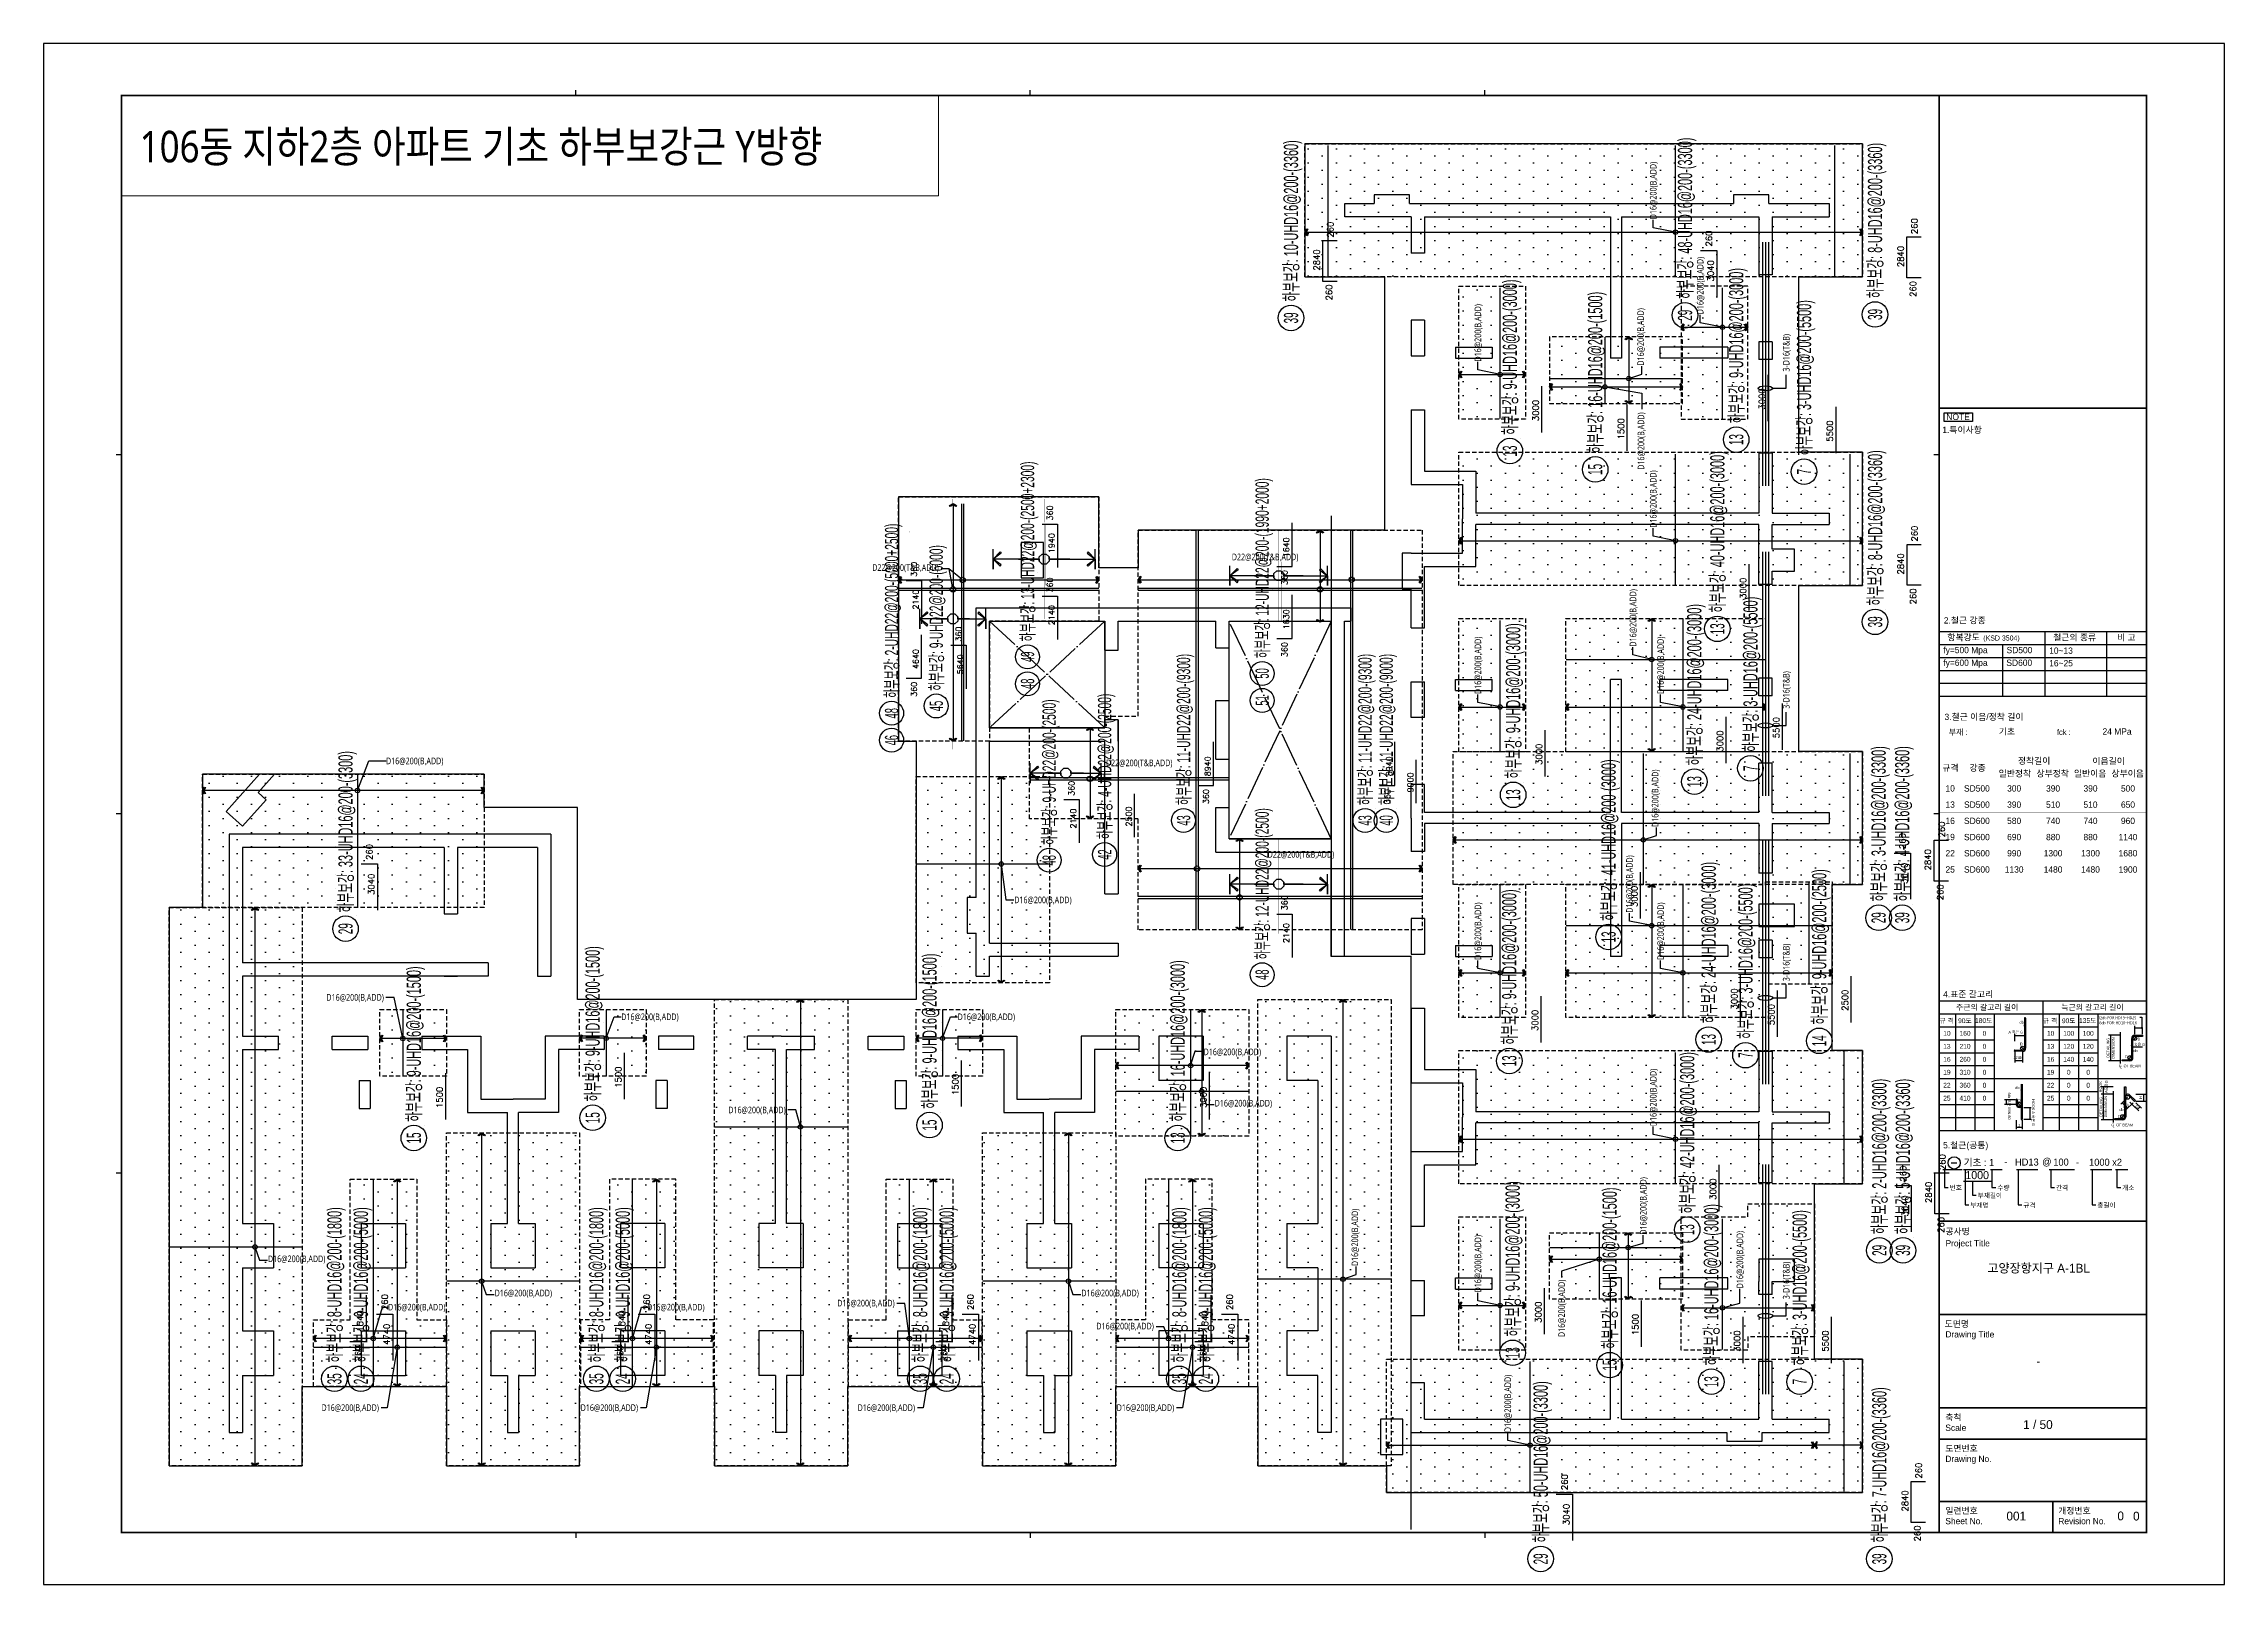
# Model space of a CAD drawing. Header units: millimetres. Extents: x 262481 to 2519995, y -394348 to 364571.
# Drawn here: x 565841 to 614981, y -138554 to -103847 of the extents above; entities that cross this region are included whole.
import ezdxf
from ezdxf.enums import TextEntityAlignment as Align

# ---------------------------------------------------------------- set-up
doc = ezdxf.new("R2010")
doc.units = ezdxf.units.MM
doc.header["$LTSCALE"] = 65
for name, pattern in [('HID', [2.5, 2, -0.5]), ('HID2', [7.5, 6, -1.5]), ('XS-기초$0$DDOT', [14, 12, -1, 0, -1]), ('XS-기초$0$HID', [2.3, 1.5, -0.8])]:
    doc.linetypes.add(name, pattern=pattern)
doc.layers.get('Defpoints').update_dxf_attribs({"color": 145})
for name, color, linetype in [('BAR-B', 2, 'HID2'), ('BAR-T', 2, 'Continuous'), ('DIM', 7, 'Continuous'), ('DOT', 3, 'Continuous'), ('LEADER', 7, 'Continuous'), ('RP_TAG', 7, 'Continuous'), ('T', 1, 'Continuous'), ('XDIM', 7, 'Continuous'), ('XREBAR', 1, 'Continuous'), ('XS-기초$0$OPEN', 9, 'XS-기초$0$DDOT'), ('XS-기초$0$보강구간', 6, 'XS-기초$0$HID'), ('버림', 8, 'Continuous'), ('철근변경선', 1, 'HID')]:
    doc.layers.add(name, color=color, linetype=linetype)
doc.layers.add('XTITLE', color=22, linetype='Continuous', lineweight=0)
doc.styles.add('ARIAL', font='malgun.ttf')
doc.styles.add('HYULL', font='Dotum.ttf')
doc.styles.add('RPWK1', font='arial.ttf', dxfattribs={"bigfont": 'whgtxt.shx'})
doc.styles.add('RPWK2', font='romans.shx', dxfattribs={"bigfont": 'whgtxt.shx'})
doc.styles.add('XRebarSheet', font='Hmkmrhd_0.ttf')
doc.styles.add('돋움', font='malgun.ttf')
doc.styles.add('맑은고딕', font='malgun.ttf')
doc.dimstyles.new('NDIM', dxfattribs={"dimtxt": 3, "dimasz": 1.5, "dimexe": 2, "dimexo": 2, "dimgap": 1, "dimtad": 1, "dimdec": 0, "dimdsep": 46, "dimlunit": 6, "dimtxsty": 'ARIAL', "dimblk": 'DOT', "dimcen": 1, "dimclrd": 256, "dimclre": 7, "dimclrt": 3, "dimadec": 0, "dimazin": 0, "dimtfac": 1, "dimtdec": 0, "dimtix": 1, "dimtmove": 2, "dimatfit": 3, "dimldrblk": 'DOT', "dimfxl": 0, "dimtvp": 1, "dimtolj": 1, "dimlwd": -1, "dimlwe": -1, "dimarcsym": 0})
pattern_1 = [(270, (224130, 375112.5), (317.5, -158.75), [0, -317.5])]

msp = doc.modelspace()

# ---------------------------------------------------------------- texts
at = {"color": 3, "style": 'XRebarSheet'}
for s, height, p in [('fy=500 Mpa', 141.99, (608648, -117578.3)), ('SD500', 141.99, (610073.2, -117578.4)), ('fy=600 Mpa', 141.99, (608647.4, -117863.9)), ('SD600', 141.99, (610068.6, -117863.9)), ('10~13', 141.99, (611033.4, -117591.9)), ('16~25', 141.99, (611033.9, -117873.9)), ('기초', 141.99, (609898, -119412.8)), ('24 MPa', 141.99, (612235.2, -119412.8)), ('001', 198.78, (610069.2, -137115))]:
    msp.add_text(s, height=height, dxfattribs=at).set_placement(p)
for s, height, p in [('일반정착', 141.99, (610259.5, -120288.2)), ('정착길이', 141.99, (610693.5, -120002.5)), ('상부정착', 141.99, (611111.7, -120288.2)), ('일반이음', 141.99, (611956.3, -120288.2)), ('이음길이', 141.99, (612371.9, -120007.8)), ('상부이음', 141.99, (612801.2, -120288.2)), ('10', 141.99, (608802.7, -120623.4)), ('SD500', 141.99, (609404.5, -120624.3)), ('300', 141.99, (610244, -120624.3)), ('390', 141.99, (611120.5, -120624.3)), ('390', 141.99, (611964.6, -120624.3)), ('500', 141.99, (612808.8, -120624.3)), ('13', 141.99, (608802.7, -120988.6)), ('16', 141.99, (608802.7, -121353.8)), ('SD500', 141.99, (609404.5, -120989.5)), ('SD600', 141.99, (609404.5, -121354.7)), ('390', 141.99, (610244, -120989.5)), ('580', 141.99, (610244, -121354.7)), ('510', 141.99, (611120.5, -120989.5)), ('740', 141.99, (611120.5, -121354.7)), ('510', 141.99, (611964.6, -120989.5)), ('740', 141.99, (611964.6, -121354.7)), ('960', 141.99, (612808.8, -121354.7)), ('650', 141.99, (612808.8, -120989.5)), ('19', 141.99, (608802.7, -121719)), ('SD600', 141.99, (609404.5, -121719.9)), ('690', 141.99, (610244, -121719.9)), ('880', 141.99, (611120.5, -121719.9)), ('880', 141.99, (611964.6, -121719.9)), ('1140', 141.99, (612808.8, -121719.9)), ('22', 141.99, (608802.7, -122084.1)), ('SD600', 141.99, (609404.5, -122085.1)), ('990', 141.99, (610244, -122085.1)), ('1300', 141.99, (611120.5, -122085.1)), ('1300', 141.99, (611964.6, -122085.1)), ('1680', 141.99, (612808.8, -122085.1)), ('25', 141.99, (608802.7, -122449.3)), ('SD600', 141.99, (609404.5, -122450.3)), ('1130', 141.99, (610244, -122450.3)), ('1480', 141.99, (611120.5, -122450.3)), ('1480', 141.99, (611964.6, -122450.3)), ('1900', 141.99, (612808.8, -122450.3)), ('10', 108.14, (608728.3, -126142)), ('160', 108.14, (609136.9, -126141.3)), ('0', 108.1, (609575.1, -126141.3)), ('10', 108.14, (611065.5, -126142)), ('100', 108.14, (611474.1, -126141.3)), ('100', 108.14, (611912.3, -126141.3)), ('13', 108.14, (608728.3, -126434.1)), ('16', 108.14, (608728.3, -126726.3)), ('210', 108.14, (609136.9, -126433.4)), ('260', 108.14, (609136.9, -126725.6)), ('0', 108.1, (609575.1, -126433.4)), ('0', 108.1, (609575.1, -126725.6)), ('13', 108.14, (611065.5, -126434.1)), ('16', 108.14, (611065.5, -126726.3)), ('120', 108.14, (611474.1, -126433.4)), ('140', 108.14, (611474.1, -126725.6)), ('120', 108.14, (611912.3, -126433.4)), ('140', 108.14, (611912.3, -126725.6)), ('22', 108.14, (608728.3, -127310.6)), ('19', 108.14, (608728.3, -127018.4)), ('310', 108.14, (609136.9, -127017.7)), ('360', 108.14, (609136.9, -127309.9)), ('0', 108.1, (609575.1, -127017.7)), ('0', 108.1, (609575.1, -127309.9)), ('22', 108.14, (611065.5, -127310.6)), ('19', 108.14, (611065.5, -127018.4)), ('0', 108.1, (611474.1, -127017.7)), ('0', 108.1, (611474.1, -127309.9)), ('0', 108.1, (611912.3, -127017.7)), ('0', 108.1, (611912.3, -127309.9)), ('25', 108.14, (608728.3, -127602.7)), ('410', 108.14, (609136.9, -127602)), ('0', 108.1, (609575.1, -127602)), ('25', 108.14, (611065.5, -127602.7)), ('0', 108.1, (611474.1, -127602)), ('0', 108.1, (611912.3, -127602))]:
    msp.add_text(s, height=height, dxfattribs=at).set_placement(p, align=Align.MIDDLE_CENTER)
for s, p in [('고양장항지구 A-1BL', (610797.1, -131426.2)), ('-', (610789.3, -133529.9)), ('1 / 50', (610779.6, -134951.2)), ('0', (612643.9, -137012)), ('0', (612996.9, -137017.3))]:
    msp.add_text(s, height=198.9, dxfattribs=at).set_placement(p, align=Align.MIDDLE)
at = {"layer": 'RP_TAG', "color": 2, "linetype": 'Continuous', "ltscale": 100, "style": 'RPWK2'}
for p in [(594836.9, -108216.3), (607997.2, -108138.1), (607998.7, -115062.9), (608609.6, -121728.4), (608625.8, -129221), (608093.4, -136171)]:
    msp.add_text('260', height=139.38, rotation=90.00021, dxfattribs=at).set_placement(p, align=Align.MIDDLE_LEFT)
for s, height, p in [('260', 139.38, (603476.8, -108416.9)), ('360', 130.67, (588620.4, -114585.8)), ('360', 130.67, (585557.9, -115857.2)), ('360', 130.67, (588620.4, -116207)), ('360', 130.67, (586562.9, -117315.1)), ('360', 130.67, (589107.9, -120790.1)), ('260', 139.38, (607838.6, -121988.9)), ('260', 139.38, (573293.5, -122235.4)), ('360', 130.67, (593907.9, -123368.7)), ('260', 139.38, (607854.7, -129481.5)), ('260', 139.38, (573639.8, -132374.7)), ('260', 139.38, (579540.7, -132374.7)), ('260', 139.38, (586838.9, -132374.7)), ('260', 139.38, (592678.9, -132374.7)), ('260', 139.38, (600224.2, -136431.5))]:
    msp.add_text(s, height=height, rotation=90.00019, dxfattribs=at).set_placement(p, align=Align.BOTTOM_LEFT)
for s, height, rotation, p in [('2840', 139.38, 90.00021, (594637.9, -108719.9)), ('2840', 139.38, 90.00021, (607798.2, -108641.7)), ('3040', 139.38, 90.00019, (603518.1, -108965.1)), ('3000', 139.38, 90.00021, (599572.1, -112110.7)), ('3000', 139.38, 90.00021, (604672.2, -111852.1)), ('1500', 139.38, 90.00021, (601495.3, -112523.9)), ('5500', 139.38, 90.00021, (606201.6, -112574.8)), ('1940', 130.67, 90.00019, (588659.2, -115099.7)), ('1640', 130.67, 90.00021, (593946.7, -115193.1)), ('2840', 139.38, 90.00021, (607799.7, -115566.5)), ('3000', 139.38, 90.00021, (604247.7, -116115.8)), ('2140', 130.67, 90.00019, (585596.7, -116371.1)), ('2140', 130.67, 90.00019, (588659.2, -116720.9)), ('1630', 130.67, 90.00021, (593946.7, -116814.3)), ('4640', 130.67, 90.00021, (585596.7, -117710.7)), ('5640', 130.67, 90.00019, (586601.7, -117829)), ('3000', 139.38, 90.00021, (603728.1, -119557.9)), ('5500', 139.38, 90.00021, (604993.5, -119256.1)), ('3000', 139.38, 90.00021, (599647.2, -119853.9)), ('8940', 130.67, 90.00021, (592175.8, -120126)), ('8940', 130.67, 90.00021, (596264, -120126)), ('9000', 130.67, 90.00021, (596743.6, -120488.5)), ('2140', 130.67, 90.00019, (589146.7, -121304)), ('2500', 130.67, 90.00021, (590397.8, -121256.4)), ('3040', 139.38, 90.00019, (607879.9, -122537)), ('2840', 139.38, 90.00021, (608410.6, -122232)), ('3040', 139.38, 90.00019, (573334.9, -122783.6)), ('3000', 139.38, 90.00021, (601796.8, -123057.2)), ('2140', 130.67, 90.00019, (593946.7, -123882.6)), ('3000', 139.38, 90.00021, (604051.5, -125366.5)), ('2500', 139.38, 90.00021, (606543.5, -125395.8)), ('3000', 139.38, 90.00021, (599558.3, -125849.5)), ('5500', 139.38, 90.00021, (604882.2, -125719.6)), ('1500', 139.38, 90.00021, (578904, -127128.6)), ('1500', 139.38, 90.00021, (586495.8, -127294.2)), ('1500', 139.38, 90.00021, (574874.1, -127584.4)), ('3000', 139.38, 90.00021, (592087.1, -127583.7)), ('3000', 139.38, 90.00021, (603568.6, -129651)), ('2840', 139.38, 90.00021, (608426.8, -129724.6)), ('3040', 139.38, 90.00019, (607896.1, -130029.6)), ('1540', 139.38, 90.00021, (573084.8, -132622.4)), ('1540', 139.38, 90.00021, (578985.7, -132622.4)), ('1540', 139.38, 90.00021, (586283.9, -132622.4)), ('1540', 139.38, 90.00021, (592123.9, -132622.4)), ('3000', 139.38, 90.00021, (599634.8, -132423.3)), ('1500', 139.38, 90.00021, (601819.9, -132701.2)), ('4740', 139.38, 90.00019, (573681.1, -132922.8)), ('4740', 139.38, 90.00019, (579582, -132922.8)), ('4740', 139.38, 90.00019, (586880.2, -132922.8)), ('4740', 139.38, 90.00019, (592720.2, -132922.8)), ('3000', 139.38, 90.00021, (604112.2, -133074.3)), ('5500', 139.38, 90.00021, (606103.4, -133074.3)), ('2840', 139.38, 90.00021, (607894.4, -136674.6)), ('3040', 139.38, 90.00019, (600265.5, -136979.6))]:
    msp.add_text(s, height=height, rotation=rotation, dxfattribs=at).set_placement(p, align=Align.BOTTOM_CENTER)
for p in [(594805.5, -109272.7), (607965.8, -109194.5), (607967.2, -116119.3), (608578.2, -122784.8), (608594.3, -130277.4), (608062, -137227.4)]:
    msp.add_text('260', height=139.38, rotation=90.00021, dxfattribs=at).set_placement(p, align=Align.MIDDLE_RIGHT)
for s, height, p in [('360', 130.67, (593907.9, -115707)), ('360', 130.67, (593907.9, -117328.2)), ('360', 130.67, (585557.9, -118224.6)), ('360', 130.67, (592137, -120639.9)), ('360', 130.67, (596225.3, -120639.9)), ('260', 139.38, (573043.5, -133170.6)), ('260', 139.38, (578944.4, -133170.6)), ('260', 139.38, (586242.6, -133170.6)), ('260', 139.38, (592082.6, -133170.6))]:
    msp.add_text(s, height=height, rotation=90.00021, dxfattribs=at).set_placement(p, align=Align.BOTTOM_RIGHT)
at = {"layer": 'T', "style": '맑은고딕', "width": 0.8}
for s, p in [('D16@200(B,ADD)', (602110.9, -107802.8)), ('D16@200(B,ADD)', (603169.8, -109943.7)), ('D16@200(B,ADD)', (598159.8, -111007.8)), ('D16@200(B,ADD)', (601827, -111100.1)), ('3-D16(T&B)', (605107.6, -111235.3)), ('D16@200(B,ADD)', (601835.3, -113446.7)), ('D16@200(B,ADD)', (602110.9, -114752.8)), ('D16@200(B,ADD)', (601654.8, -117428.7)), ('D16@200(B,ADD)', (598159.8, -118497.8)), ('D16@200(B,ADD)', (602277.6, -118497.8)), ('3-D16(T&B)', (605107.6, -118830.7)), ('D16@200(B,ADD)', (602154.1, -121492.8)), ('D16@200(B,ADD)', (601575.9, -123423.7)), ('D16@200(B,ADD)', (598159.8, -124487.8)), ('D16@200(B,ADD)', (602277.6, -124487.8)), ('3-D16(T&B)', (605107.6, -124967.7)), ('D16@200(B,ADD)', (602110.9, -128232.8)), ('D16@200(B,ADD)', (601886.4, -130675.6)), ('D16@200(B,ADD)', (595387, -131385.7)), ('D16@200(B,ADD)', (604063.4, -131885.7)), ('D16@200(B,ADD)', (598159.8, -131977.8)), ('3-D16(T&B)', (605107.6, -132131.3)), ('D16@200(B,ADD)', (600045.4, -132983.7)), ('D16@200(B,ADD)', (598833.1, -135126.1))]:
    msp.add_text(s, height=150, rotation=90, dxfattribs=at).set_placement(p, align=Align.MIDDLE_LEFT)
for s, p in [('D22@200(T&B,ADD)', (592615.4, -115410.1)), ('D22@200(T&B,ADD)', (584511.7, -115649.4)), ('D16@200(B,ADD)', (573556.1, -120005.3)), ('D22@200(T&B,ADD)', (589777.4, -120048.9)), ('D22@200(T&B,ADD)', (593422.5, -122108.8)), ('D16@200(B,ADD)', (587711.7, -123135.7)), ('D16@200(B,ADD)', (572213.7, -125331.9)), ('D16@200(B,ADD)', (578856.5, -125769.2)), ('D16@200(B,ADD)', (586436.5, -125769.2)), ('D16@200(B,ADD)', (591979.2, -126559.5)), ('D16@200(B,ADD)', (592228.4, -127715.2)), ('D16@200(B,ADD)', (581268.5, -127867.4)), ('D16@200(B,ADD)', (570895.5, -131221.1)), ('D16@200(B,ADD)', (576003.4, -131991.1)), ('D16@200(B,ADD)', (583723.9, -132218.7)), ('D16@200(B,ADD)', (589225.3, -131991.1)), ('D16@200(B,ADD)', (573601.4, -132310)), ('D16@200(B,ADD)', (579441.4, -132310)), ('D16@200(B,ADD)', (589563.9, -132736.5)), ('D16@200(B,ADD)', (572102.4, -134574.3)), ('D16@200(B,ADD)', (577942.4, -134574.3)), ('D16@200(B,ADD)', (584182.4, -134574.3)), ('D16@200(B,ADD)', (590022.4, -134574.3))]:
    msp.add_text(s, height=150, dxfattribs=at).set_placement(p, align=Align.MIDDLE_LEFT)
at = {"layer": 'XTITLE', "color": 2, "style": '돋움', "width": 0.85}
msp.add_text('106동 지하2층 아파트 기초 하부보강근 Y방향', height=709.93, dxfattribs=at).set_placement((568006.4, -106166.2), align=Align.MIDDLE_LEFT)

# ---------------------------------------------------------------- blocks, each defined once
blk = doc.blocks.new('_Dot')
at = {"color": 0, "linetype": 'ByBlock', "lineweight": -2}
blk.add_line((-0.5, 0), (-1, 0), dxfattribs=at)
at = {"color": 0, "linetype": 'ByBlock', "const_width": 0.5}
blk.add_lwpolyline([(-0.25, 0, 1), (0.25, 0, 1)], format="xyb", close=True, dxfattribs=at)
blk = doc.blocks.new('*D12')
at = {"color": 7, "transparency": 16777216}
for p, q in [((80432, 20451), (80432, 20463)), ((80477, 20451), (80477, 20463))]:
    blk.add_line(p, q, dxfattribs=at)
at = {"transparency": 16777216}
blk.add_line((80433, 20461), (80475, 20461), dxfattribs=at)
at = {"layer": 'Defpoints', "color": 0, "transparency": 16777216}
for p in [(80432, 20449), (80477, 20461), (80477, 20449)]:
    blk.add_point(p, dxfattribs=at)
at = {"transparency": 16777216, "xscale": 1.5, "yscale": 1.5, "zscale": 1.5, "rotation": 180}
blk.add_blockref('_Dot', (80432, 20461), dxfattribs=at)
at = {"transparency": 16777216, "xscale": 1.5, "yscale": 1.5, "zscale": 1.5}
blk.add_blockref('_Dot', (80477, 20461), dxfattribs=at)
blk = doc.blocks.new('*D13')
at = {"color": 7, "transparency": 16777216}
for p, q in [((76172, 19024), (76172, 19045)), ((76217, 19024), (76217, 19045))]:
    blk.add_line(p, q, dxfattribs=at)
at = {"transparency": 16777216}
blk.add_line((76215, 19043), (76174, 19043), dxfattribs=at)
at = {"layer": 'Defpoints', "color": 0, "transparency": 16777216}
for p in [(76172, 19043), (76172, 19022), (76217, 19022)]:
    blk.add_point(p, dxfattribs=at)
at = {"transparency": 16777216, "xscale": 1.5, "yscale": 1.5, "zscale": 1.5, "rotation": 180}
blk.add_blockref('_Dot', (76172, 19043), dxfattribs=at)
at = {"transparency": 16777216, "xscale": 1.5, "yscale": 1.5, "zscale": 1.5}
blk.add_blockref('_Dot', (76217, 19043), dxfattribs=at)
blk = doc.blocks.new('*D14')
at = {"transparency": 16777216}
blk.add_line((80158, 18181), (80199, 18181), dxfattribs=at)
at = {"layer": 'Defpoints', "color": 0, "transparency": 16777216}
for p in [(80156, 18181), (80201, 18181), (80201, 18181)]:
    blk.add_point(p, dxfattribs=at)
at = {"transparency": 16777216, "xscale": 1.5, "yscale": 1.5, "zscale": 1.5, "rotation": 180}
blk.add_blockref('_Dot', (80156, 18181), dxfattribs=at)
at = {"transparency": 16777216, "xscale": 1.5, "yscale": 1.5, "zscale": 1.5}
blk.add_blockref('_Dot', (80201, 18181), dxfattribs=at)
blk = doc.blocks.new('xdfndgns')
at = {"color": 3, "linetype": 'ByBlock'}
blk.add_lwpolyline([(37475, 13090), (38160, 13090), (38160, 16090), (36725, 16090), (36725, 19830), (38160, 19830), (38160, 22830), (36725, 22830), (36725, 26780), (38160, 26780), (38160, 29780), (25595, 29780), (25595, 26780), (27385, 26780), (27385, 21075), (21835, 21075), (21835, 20225), (20950, 20225), (20950, 21825), (16435, 21825), (16435, 16325), (16835, 16325), (16835, 10500), (9200, 10500), (9200, 14825), (7100, 14825), (7100, 15575), (750, 15575), (750, 12575), (0, 12575), (0, 0), (3000, 0), (3000, 1785), (6250, 1785), (6250, 0), (9250, 0), (9250, 1785), (12290, 1785), (12290, 0), (15290, 0), (15290, 1785), (18330, 1785), (18330, 0), (21330, 0), (21330, 1785), (24535, 1785), (24535, 0), (27435, 0), (27435, -600), (38160, -600), (38160, 2400), (37075, 2400), (37075, 6350), (38160, 6350), (38160, 9350), (37475, 9350)], close=True, dxfattribs=at)
at = {"layer": 'DIM', "color": 5}
for p, q in [((27950, 28630), (27150, 28630)), ((27150, 28630), (27150, 28430)), ((27950, 28430), (27950, 28630)), ((36050, 28630), (35250, 28630)), ((35250, 28630), (35250, 28430)), ((36050, 28430), (36050, 28630)), ((26495, 28430), (27150, 28430)), ((26495, 28130), (26495, 28430)), ((27985, 28130), (26495, 28130)), ((27950, 28430), (35250, 28430)), ((27985, 28130), (27985, 27315)), ((28285, 28130), (28285, 27315)), ((28285, 28130), (32480, 28130)), ((32480, 28130), (32480, 24950)), ((32730, 28130), (32730, 24950)), ((32730, 28130), (35825, 28130)), ((35825, 28130), (35825, 26830)), ((36050, 28430), (37410, 28430)), ((36125, 28130), (36125, 26830)), ((36125, 28130), (37410, 28130)), ((37410, 28430), (37410, 28130)), ((28285, 27315), (27985, 27315)), ((36125, 26830), (35825, 26830)), ((28285, 25805), (27985, 25805)), ((27985, 25805), (27985, 25005)), ((28285, 25805), (28285, 25005)), ((28985, 25200), (29815, 25200)), ((28985, 25200), (28985, 24950)), ((29815, 25200), (29815, 24950)), ((35125, 25200), (33590, 25200)), ((33590, 25200), (33590, 24950)), ((35125, 25200), (35125, 24950)), ((35825, 25320), (35825, 24920)), ((36125, 25320), (35825, 25320)), ((36125, 25320), (36125, 24920)), ((27985, 25005), (28285, 25005)), ((28985, 24950), (29815, 24950)), ((32730, 24950), (32480, 24950)), ((35125, 24950), (33590, 24950)), ((36125, 24920), (35825, 24920)), ((27985, 23785), (28285, 23785)), ((27985, 23785), (27985, 22105)), ((28285, 23785), (28285, 22405)), ((35825, 22810), (35825, 21455)), ((36125, 22810), (35825, 22810)), ((36125, 22810), (36125, 21455)), ((28285, 22405), (29445, 22405)), ((29445, 22405), (29445, 21455)), ((27985, 22105), (29145, 22105)), ((29145, 22105), (29145, 21330)), ((29145, 20555), (29145, 21330)), ((35825, 21455), (29445, 21455)), ((35825, 21205), (29445, 21205)), ((29445, 20255), (29445, 21205)), ((35825, 19850), (35825, 21205)), ((36125, 21455), (37410, 21455)), ((36125, 20650), (36125, 21205)), ((36125, 21205), (37410, 21205)), ((37410, 21455), (37410, 21205)), ((19700, 20800), (19200, 20800)), ((19200, 20800), (19200, 20000)), ((19700, 20000), (19700, 20800)), ((36625, 20650), (36125, 20650)), ((36625, 20150), (36625, 20650)), ((27985, 20555), (27785, 20555)), ((27785, 20555), (27785, 19755)), ((27985, 20555), (29145, 20555)), ((28285, 18875), (28285, 20255)), ((28285, 20255), (29445, 20255)), ((36125, 19850), (36125, 20150)), ((36125, 20150), (36625, 20150)), ((19200, 20000), (19700, 20000)), ((27785, 19755), (27985, 19755)), ((27985, 18875), (27985, 19755)), ((36125, 19850), (35825, 19850)), ((18185, 19325), (26635, 19325)), ((18185, 12800), (18185, 19325)), ((26635, 19025), (26635, 19325)), ((18485, 16625), (18485, 19025)), ((18485, 19025), (21085, 19025)), ((21085, 18370), (21085, 19025)), ((21385, 19025), (23585, 19025)), ((21385, 18370), (21385, 19025)), ((23585, 18425), (23585, 19025)), ((23885, 19025), (26185, 19025)), ((23885, 18425), (23885, 19025)), ((26185, 14125), (26185, 19025)), ((26485, 11475), (26485, 19025)), ((26485, 19025), (26635, 19025)), ((27985, 18875), (28285, 18875)), ((21085, 18370), (21385, 18370)), ((23585, 18425), (23885, 18425)), ((28985, 17710), (29815, 17710)), ((28985, 17460), (28985, 17710)), ((29815, 17460), (29815, 17710)), ((32480, 14715), (32480, 17710)), ((32730, 17710), (32480, 17710)), ((32730, 14715), (32730, 17710)), ((35125, 17710), (33590, 17710)), ((33590, 17460), (33590, 17710)), ((35125, 17460), (35125, 17710)), ((35825, 17340), (35825, 17740)), ((36125, 17740), (35825, 17740)), ((36125, 17340), (36125, 17740)), ((23585, 15915), (23585, 17235)), ((23585, 17235), (23885, 17235)), ((23885, 15915), (23885, 17235)), ((27985, 17655), (28285, 17655)), ((27985, 16855), (27985, 17655)), ((28285, 16855), (28285, 17655)), ((28985, 17460), (29815, 17460)), ((35125, 17460), (33590, 17460)), ((36125, 17340), (35825, 17340)), ((21085, 16625), (21085, 16800)), ((21385, 16800), (21085, 16800)), ((21385, 16800), (21385, 12885)), ((21385, 16325), (21385, 16800)), ((28285, 16855), (27985, 16855)), ((18485, 16625), (21085, 16625)), ((18485, 11775), (18485, 16325)), ((18485, 16325), (21085, 16325)), ((21085, 12885), (21085, 16325)), ((23585, 15915), (23885, 15915)), ((36125, 15830), (35825, 15830)), ((35825, 14715), (35825, 15830)), ((36125, 14715), (36125, 15830)), ((2034, 15575), (1283, 14741)), ((2371, 15575), (2005, 15168)), ((28285, 15345), (27985, 15345)), ((27985, 14590), (27985, 15345)), ((28285, 14715), (28285, 15345)), ((1655, 14407), (2190, 15001)), ((2190, 15001), (2005, 15168)), ((23585, 13825), (23585, 14825)), ((23585, 14825), (23885, 14825)), ((23885, 14125), (23885, 14825)), ((1283, 14741), (1655, 14407)), ((27985, 14590), (27985, 13835)), ((32480, 14715), (28285, 14715)), ((32480, 14465), (28285, 14465)), ((28285, 14465), (28285, 13835)), ((32480, 14465), (32480, 11470)), ((35825, 14715), (32730, 14715)), ((35825, 14465), (32730, 14465)), ((32730, 14465), (32730, 11470)), ((35825, 14465), (35825, 13350)), ((36125, 14715), (37410, 14715)), ((36125, 14465), (36125, 13350)), ((36125, 14465), (37410, 14465)), ((37410, 14715), (37410, 14465)), ((1350, 14225), (1350, 750)), ((8600, 14225), (1350, 14225)), ((6200, 13925), (1650, 13925)), ((1650, 13925), (1650, 11325)), ((6200, 13925), (6200, 12435)), ((8300, 13925), (6500, 13925)), ((6500, 13925), (6500, 12435)), ((8300, 13925), (8300, 11025)), ((8600, 14225), (8600, 11025)), ((23585, 13825), (26185, 13825)), ((23885, 14125), (26185, 14125)), ((26185, 11475), (26185, 13825)), ((28285, 13835), (27985, 13835)), ((36125, 13350), (35825, 13350)), ((18185, 12800), (17985, 12800)), ((17985, 12800), (17985, 12000)), ((21085, 12885), (21385, 12885)), ((6200, 12435), (6500, 12435)), ((28285, 12325), (27985, 12325)), ((27985, 12325), (27985, 11525)), ((28285, 12325), (28285, 11525)), ((35825, 12650), (35825, 12150)), ((36625, 12650), (35825, 12650)), ((36625, 12150), (36625, 12650)), ((17985, 12000), (18185, 12000)), ((18185, 11025), (18185, 12000)), ((35825, 12150), (36625, 12150)), ((35825, 11840), (35825, 11440)), ((36125, 11840), (35825, 11840)), ((36125, 11840), (36125, 11440)), ((7190, 11325), (1650, 11325)), ((7190, 11325), (7190, 11025)), ((18485, 11775), (21385, 11775)), ((18485, 11025), (18485, 11475)), ((18485, 11475), (21385, 11475)), ((21385, 11775), (21385, 11475)), ((26185, 11475), (26485, 11475)), ((27985, 11525), (28285, 11525)), ((28985, 11720), (29815, 11720)), ((28985, 11720), (28985, 11470)), ((28985, 11470), (29815, 11470)), ((29815, 11720), (29815, 11470)), ((32730, 11470), (32480, 11470)), ((35125, 11720), (33590, 11720)), ((33590, 11720), (33590, 11470)), ((35125, 11470), (33590, 11470)), ((35125, 11720), (35125, 11470)), ((36125, 11440), (35825, 11440)), ((7190, 11025), (1650, 11025)), ((1650, 11025), (1650, 9675)), ((6200, 11025), (6500, 11025)), ((8300, 11025), (8600, 11025)), ((18185, 11025), (18485, 11025)), ((27985, 10305), (28285, 10305)), ((27985, 10305), (27985, 8625)), ((28285, 10305), (28285, 8925)), ((1650, 9675), (2465, 9675)), ((1650, 9375), (2465, 9375)), ((1650, 9375), (1650, 5455)), ((2465, 9375), (2465, 9675)), ((3675, 9375), (3675, 9675)), ((3675, 9675), (4475, 9675)), ((3675, 9375), (4475, 9375)), ((4475, 9675), (4475, 9375)), ((5695, 9675), (5695, 9375)), ((5695, 9675), (7025, 9675)), ((5695, 9375), (6725, 9375)), ((6725, 9375), (6725, 7955)), ((7025, 9675), (7025, 8255)), ((9805, 9675), (8475, 9675)), ((8475, 9675), (8475, 8255)), ((9805, 9375), (8775, 9375)), ((8775, 9375), (8775, 7955)), ((9805, 9675), (9805, 9375)), ((11025, 9675), (11025, 9375)), ((11825, 9675), (11025, 9675)), ((11825, 9375), (11025, 9375)), ((11825, 9375), (11825, 9675)), ((13035, 9375), (13035, 9675)), ((13790, 9675), (13035, 9675)), ((13665, 9375), (13035, 9375)), ((13665, 5455), (13665, 9375)), ((13790, 9675), (14545, 9675)), ((13915, 5455), (13915, 9375)), ((13915, 9375), (14545, 9375)), ((14545, 9375), (14545, 9675)), ((15755, 9375), (15755, 9675)), ((15755, 9675), (16555, 9675)), ((15755, 9375), (16555, 9375)), ((16555, 9675), (16555, 9375)), ((17775, 9675), (17775, 9375)), ((17775, 9675), (19105, 9675)), ((17775, 9375), (18805, 9375)), ((18805, 9375), (18805, 7955)), ((19105, 9675), (19105, 8255)), ((21850, 9675), (20555, 9675)), ((20555, 9675), (20555, 8255)), ((21850, 9375), (20855, 9375)), ((20855, 9375), (20855, 7955)), ((21850, 9675), (21850, 9375)), ((23300, 9675), (22300, 9675)), ((22300, 9675), (22300, 8675)), ((23300, 9675), (23300, 8675)), ((26185, 9675), (25185, 9675)), ((25185, 9675), (25185, 8675)), ((26185, 9675), (26185, 750)), ((28285, 8925), (29445, 8925)), ((29445, 8925), (29445, 7975)), ((35825, 9330), (35825, 7975)), ((36125, 9330), (35825, 9330)), ((36125, 9330), (36125, 7975)), ((4280, 8675), (4280, 8045)), ((4280, 8675), (4530, 8675)), ((4530, 8675), (4530, 8045)), ((10970, 8675), (10970, 8045)), ((11220, 8675), (10970, 8675)), ((11220, 8675), (11220, 8045)), ((16360, 8675), (16360, 8045)), ((16360, 8675), (16610, 8675)), ((16610, 8675), (16610, 8045)), ((23300, 8675), (22300, 8675)), ((25885, 8675), (25185, 8675)), ((25885, 8675), (25885, 5455)), ((27985, 8625), (29145, 8625)), ((29145, 8625), (29145, 7850)), ((4280, 8045), (4530, 8045)), ((6725, 7955), (7625, 7955)), ((7025, 8255), (7750, 8255)), ((7625, 5455), (7625, 7955)), ((8475, 8255), (7750, 8255)), ((7875, 5455), (7875, 7955)), ((8775, 7955), (7875, 7955)), ((11220, 8045), (10970, 8045)), ((16360, 8045), (16610, 8045)), ((18805, 7955), (19705, 7955)), ((19105, 8255), (19830, 8255)), ((19705, 5455), (19705, 7955)), ((20555, 8255), (19830, 8255)), ((20855, 7955), (19955, 7955)), ((19955, 5455), (19955, 7955)), ((35825, 7975), (29445, 7975)), ((36125, 7975), (37410, 7975)), ((37410, 7975), (37410, 7725)), ((29145, 7075), (29145, 7850)), ((29445, 6775), (29445, 7725)), ((35825, 7725), (29445, 7725)), ((35825, 6370), (35825, 7725)), ((36125, 6370), (36125, 7725)), ((36125, 7725), (37410, 7725)), ((27985, 5395), (27985, 7075)), ((27985, 7075), (29145, 7075)), ((28285, 5395), (28285, 6775)), ((28285, 6775), (29445, 6775)), ((36125, 6370), (35825, 6370)), ((1650, 5455), (2350, 5455)), ((2350, 5455), (2350, 4455)), ((4330, 5455), (5330, 5455)), ((4330, 5455), (4330, 4455)), ((5330, 5455), (5330, 4455)), ((7250, 5455), (7625, 5455)), ((7250, 5455), (7250, 4455)), ((7875, 5455), (8250, 5455)), ((8250, 5455), (8250, 4455)), ((11170, 5455), (10170, 5455)), ((10170, 5455), (10170, 4455)), ((11170, 5455), (11170, 4455)), ((13665, 5455), (13290, 5455)), ((13290, 5455), (13290, 4455)), ((14290, 5455), (13915, 5455)), ((14290, 5455), (14290, 4455)), ((16410, 5455), (17410, 5455)), ((16410, 5455), (16410, 4455)), ((17410, 5455), (17410, 4455)), ((19330, 5455), (19705, 5455)), ((19330, 5455), (19330, 4455)), ((19955, 5455), (20330, 5455)), ((20330, 5455), (20330, 4455)), ((22300, 5455), (23300, 5455)), ((22300, 5455), (22300, 4455)), ((23300, 5455), (23300, 4455)), ((25185, 5455), (25885, 5455)), ((25185, 5455), (25185, 4455)), ((27985, 5395), (28285, 5395)), ((1650, 4455), (1650, 3035)), ((1650, 4455), (2350, 4455)), ((4330, 4455), (5330, 4455)), ((7250, 4455), (8250, 4455)), ((11170, 4455), (10170, 4455)), ((14290, 4455), (13290, 4455)), ((16410, 4455), (17410, 4455)), ((19330, 4455), (20330, 4455)), ((23300, 4455), (22300, 4455)), ((25885, 4455), (25185, 4455)), ((25885, 4455), (25885, 3035)), ((36625, 4650), (35825, 4650)), ((35825, 4650), (35825, 4150)), ((36625, 4150), (36625, 4650)), ((27985, 4175), (28285, 4175)), ((27985, 3375), (27985, 4175)), ((28285, 3375), (28285, 4175)), ((28985, 4230), (29815, 4230)), ((28985, 3980), (28985, 4230)), ((28985, 3980), (29815, 3980)), ((29815, 3980), (29815, 4230)), ((32480, 1050), (32480, 4230)), ((32730, 4230), (32480, 4230)), ((32730, 1050), (32730, 4230)), ((35125, 4230), (33590, 4230)), ((33590, 3980), (33590, 4230)), ((35125, 3980), (33590, 3980)), ((35125, 3980), (35125, 4230)), ((35825, 3860), (35825, 4150)), ((36125, 3860), (36125, 4150)), ((36125, 4150), (36625, 4150)), ((36125, 3860), (35825, 3860)), ((1650, 3035), (2350, 3035)), ((2350, 3035), (2350, 2035)), ((4330, 3035), (5330, 3035)), ((4330, 3035), (4330, 2035)), ((5330, 3035), (5330, 2035)), ((7250, 3035), (8250, 3035)), ((7250, 3035), (7250, 2035)), ((8250, 3035), (8250, 2035)), ((11170, 3035), (10170, 3035)), ((10170, 3035), (10170, 2035)), ((11170, 3035), (11170, 2035)), ((14290, 3035), (13290, 3035)), ((13290, 3035), (13290, 2035)), ((14290, 3035), (14290, 2035)), ((16410, 3035), (17410, 3035)), ((16410, 3035), (16410, 2035)), ((17410, 3035), (17410, 2035)), ((19330, 3035), (20330, 3035)), ((19330, 3035), (19330, 2035)), ((20330, 3035), (20330, 2035)), ((23300, 3035), (22300, 3035)), ((22300, 3035), (22300, 2035)), ((23300, 3035), (23300, 2035)), ((25185, 3035), (25185, 2035)), ((25885, 3035), (25185, 3035)), ((28285, 3375), (27985, 3375)), ((1650, 2035), (1650, 750)), ((1650, 2035), (2350, 2035)), ((4330, 2035), (5330, 2035)), ((7250, 2035), (7625, 2035)), ((7625, 2035), (7625, 750)), ((7875, 2035), (7875, 750)), ((7875, 2035), (8250, 2035)), ((11170, 2035), (10170, 2035)), ((13665, 2035), (13290, 2035)), ((13665, 2035), (13665, 750)), ((13915, 2035), (13915, 750)), ((14290, 2035), (13915, 2035)), ((16410, 2035), (17410, 2035)), ((19330, 2035), (19705, 2035)), ((19705, 2035), (19705, 750)), ((19955, 2035), (19955, 750)), ((19955, 2035), (20330, 2035)), ((23300, 2035), (22300, 2035)), ((25885, 2035), (25185, 2035)), ((25885, 750), (25885, 2035)), ((36125, 2350), (35825, 2350)), ((35825, 1050), (35825, 2350)), ((36125, 1050), (36125, 2350)), ((28285, 1865), (27985, 1865)), ((27985, 750), (27985, 1865)), ((28285, 1050), (28285, 1865)), ((27800, 1050), (27300, 1050)), ((27300, 1050), (27300, 250)), ((27800, 250), (27800, 1050)), ((28285, 1050), (32480, 1050)), ((32730, 1050), (35825, 1050)), ((36125, 1050), (37410, 1050)), ((37410, 750), (37410, 1050)), ((1350, 750), (1650, 750)), ((7625, 750), (7875, 750)), ((13915, 750), (13665, 750)), ((19705, 750), (19955, 750)), ((26185, 750), (25885, 750)), ((27985, 750), (35100, 750)), ((35100, 750), (35100, 550)), ((35100, 550), (35900, 550)), ((35900, 750), (37410, 750)), ((35900, 550), (35900, 750)), ((27300, 250), (27800, 250))]:
    blk.add_line(p, q, dxfattribs=at)
at = {"layer": 'XS-기초$0$OPEN', "color": 1}
for p, q in [((21085, 19025), (18485, 16625)), ((18485, 19025), (21085, 16625)), ((26185, 19025), (23885, 14125)), ((26185, 14125), (23885, 19025))]:
    blk.add_line(p, q, dxfattribs=at)
at = {"layer": 'XS-기초$0$OPEN', "color": 1, "linetype": 'ByBlock'}
for points in [[(18485, 19025), (21085, 19025), (21085, 16625), (18485, 16625)], [(23885, 19025), (26185, 19025), (26185, 14125), (23885, 14125)]]:
    blk.add_lwpolyline(points, close=True, dxfattribs=at)
at = {"layer": '철근변경선', "linetype": 'ByBlock', "ltscale": 2, "const_width": 30}
blk.add_lwpolyline([(27985, -1437), (27985, 11475), (26185, 11475), (26185, 21404)], dxfattribs=at)
blk = doc.blocks.new('*U2508', base_point=(605851.5556, -126022.3295))
at = {"layer": 'RP_TAG', "color": 0, "linetype": 'Continuous', "ltscale": 100}
blk.add_circle((605851.556652, -126310.3295), 288, dxfattribs=at)
at = {"layer": 'RP_TAG', "color": 0, "linetype": 'Continuous', "ltscale": 100, "style": 'RPWK1', "width": 0.55}
blk.add_text('하부보강: 9-UHD16@200-(2500)', height=320, rotation=90.0002104601, dxfattribs=at).set_placement((605851.55528, -125942.3295), align=Align.MIDDLE_LEFT)
at = {"layer": 'RP_TAG', "color": 0, "linetype": 'Continuous', "ltscale": 100, "style": 'RPWK1', "oblique": 359.9999999961, "width": 0.5}
blk.add_text('14', height=320, rotation=90.0002104552, dxfattribs=at).set_placement((605851.556652, -126310.3295), align=Align.MIDDLE_CENTER)
blk = doc.blocks.new('*U2530', base_point=(572990.353, -133635.6566))
at = {"layer": 'RP_TAG', "color": 0, "linetype": 'Continuous', "ltscale": 100}
blk.add_circle((572990.354052, -133923.6566), 288, dxfattribs=at)
at = {"layer": 'RP_TAG', "color": 0, "linetype": 'Continuous', "ltscale": 100, "style": 'RPWK1', "width": 0.55}
blk.add_text('하부보강: 9-UHD16@200-(5000)', height=320, rotation=90.0002104601, dxfattribs=at).set_placement((572990.35268, -133555.6566), align=Align.MIDDLE_LEFT)
at = {"layer": 'RP_TAG', "color": 0, "linetype": 'Continuous', "ltscale": 100, "style": 'RPWK1', "oblique": 359.9999999961, "width": 0.5}
blk.add_text('24', height=320, rotation=90.0002104552, dxfattribs=at).set_placement((572990.354052, -133923.6566), align=Align.MIDDLE_CENTER)
blk = doc.blocks.new('*U2531', base_point=(578891.261, -133635.6566))
at = {"layer": 'RP_TAG', "color": 0, "linetype": 'Continuous', "ltscale": 100}
blk.add_circle((578891.262052, -133923.6566), 288, dxfattribs=at)
at = {"layer": 'RP_TAG', "color": 0, "linetype": 'Continuous', "ltscale": 100, "style": 'RPWK1', "width": 0.55}
blk.add_text('하부보강: 9-UHD16@200-(5000)', height=320, rotation=90.0002104601, dxfattribs=at).set_placement((578891.26068, -133555.6566), align=Align.MIDDLE_LEFT)
at = {"layer": 'RP_TAG', "color": 0, "linetype": 'Continuous', "ltscale": 100, "style": 'RPWK1', "oblique": 359.9999999961, "width": 0.5}
blk.add_text('24', height=320, rotation=90.0002104552, dxfattribs=at).set_placement((578891.262052, -133923.6566), align=Align.MIDDLE_CENTER)
blk = doc.blocks.new('*U2532', base_point=(586189.4594, -133635.6566))
at = {"layer": 'RP_TAG', "color": 0, "linetype": 'Continuous', "ltscale": 100}
blk.add_circle((586189.460452, -133923.6566), 288, dxfattribs=at)
at = {"layer": 'RP_TAG', "color": 0, "linetype": 'Continuous', "ltscale": 100, "style": 'RPWK1', "width": 0.55}
blk.add_text('하부보강: 9-UHD16@200-(5000)', height=320, rotation=90.0002104601, dxfattribs=at).set_placement((586189.45908, -133555.6566), align=Align.MIDDLE_LEFT)
at = {"layer": 'RP_TAG', "color": 0, "linetype": 'Continuous', "ltscale": 100, "style": 'RPWK1', "oblique": 359.9999999961, "width": 0.5}
blk.add_text('24', height=320, rotation=90.0002104552, dxfattribs=at).set_placement((586189.460452, -133923.6566), align=Align.MIDDLE_CENTER)
blk = doc.blocks.new('*U2533', base_point=(592029.4662, -133635.6545))
at = {"layer": 'RP_TAG', "color": 0, "linetype": 'Continuous', "ltscale": 100}
blk.add_circle((592029.467252, -133923.6545), 288, dxfattribs=at)
at = {"layer": 'RP_TAG', "color": 0, "linetype": 'Continuous', "ltscale": 100, "style": 'RPWK1', "width": 0.55}
blk.add_text('하부보강: 9-UHD16@200-(5000)', height=320, rotation=90.0002104601, dxfattribs=at).set_placement((592029.46588, -133555.6545), align=Align.MIDDLE_LEFT)
at = {"layer": 'RP_TAG', "color": 0, "linetype": 'Continuous', "ltscale": 100, "style": 'RPWK1', "oblique": 359.9999999961, "width": 0.5}
blk.add_text('24', height=320, rotation=90.0002104552, dxfattribs=at).set_placement((592029.467252, -133923.6545), align=Align.MIDDLE_CENTER)
blk = doc.blocks.new('*U2550', base_point=(591395.1442, -128210.2606))
at = {"layer": 'RP_TAG', "color": 0, "linetype": 'Continuous', "ltscale": 100}
blk.add_circle((591395.145252, -128498.2606), 288, dxfattribs=at)
at = {"layer": 'RP_TAG', "color": 0, "linetype": 'Continuous', "ltscale": 100, "style": 'RPWK1', "width": 0.55}
blk.add_text('하부보강: 16-UHD16@200-(3000)', height=320, rotation=90.0002104601, dxfattribs=at).set_placement((591395.14388, -128130.2606), align=Align.MIDDLE_LEFT)
at = {"layer": 'RP_TAG', "color": 0, "linetype": 'Continuous', "ltscale": 100, "style": 'RPWK1', "oblique": 359.9999999961, "width": 0.5}
blk.add_text('13', height=320, rotation=90.0002104552, dxfattribs=at).set_placement((591395.145252, -128498.2606), align=Align.MIDDLE_CENTER)
blk = doc.blocks.new('*U2551', base_point=(603420.2152, -133700.8455))
at = {"layer": 'RP_TAG', "color": 0, "linetype": 'Continuous', "ltscale": 100}
blk.add_circle((603420.216252, -133988.8455), 288, dxfattribs=at)
at = {"layer": 'RP_TAG', "color": 0, "linetype": 'Continuous', "ltscale": 100, "style": 'RPWK1', "width": 0.55}
blk.add_text('하부보강: 16-UHD16@200-(3000)', height=320, rotation=90.0002104601, dxfattribs=at).set_placement((603420.21488, -133620.8455), align=Align.MIDDLE_LEFT)
at = {"layer": 'RP_TAG', "color": 0, "linetype": 'Continuous', "ltscale": 100, "style": 'RPWK1', "oblique": 359.9999999961, "width": 0.5}
blk.add_text('13', height=320, rotation=90.0002104552, dxfattribs=at).set_placement((603420.216252, -133988.8455), align=Align.MIDDLE_CENTER)
blk = doc.blocks.new('*U2552', base_point=(598942.7894, -133049.8794))
at = {"layer": 'RP_TAG', "color": 0, "linetype": 'Continuous', "ltscale": 100}
blk.add_circle((598942.790452, -133337.8794), 288, dxfattribs=at)
at = {"layer": 'RP_TAG', "color": 0, "linetype": 'Continuous', "ltscale": 100, "style": 'RPWK1', "width": 0.55}
blk.add_text('하부보강: 9-UHD16@200-(3000)', height=320, rotation=90.0002104601, dxfattribs=at).set_placement((598942.78908, -132969.8794), align=Align.MIDDLE_LEFT)
at = {"layer": 'RP_TAG', "color": 0, "linetype": 'Continuous', "ltscale": 100, "style": 'RPWK1', "oblique": 359.9999999961, "width": 0.5}
blk.add_text('13', height=320, rotation=90.0002104552, dxfattribs=at).set_placement((598942.790452, -133337.8794), align=Align.MIDDLE_CENTER)
blk = doc.blocks.new('*U2553', base_point=(602876.5822, -130277.5723))
at = {"layer": 'RP_TAG', "color": 0, "linetype": 'Continuous', "ltscale": 100}
blk.add_circle((602876.583252, -130565.5723), 288, dxfattribs=at)
at = {"layer": 'RP_TAG', "color": 0, "linetype": 'Continuous', "ltscale": 100, "style": 'RPWK1', "width": 0.55}
blk.add_text('하부보강: 42-UHD16@200-(3000)', height=320, rotation=90.0002104601, dxfattribs=at).set_placement((602876.58188, -130197.5723), align=Align.MIDDLE_LEFT)
at = {"layer": 'RP_TAG', "color": 0, "linetype": 'Continuous', "ltscale": 100, "style": 'RPWK1', "oblique": 359.9999999961, "width": 0.5}
blk.add_text('13', height=320, rotation=90.0002104552, dxfattribs=at).set_placement((602876.583252, -130565.5723), align=Align.MIDDLE_CENTER)
blk = doc.blocks.new('*U2554', base_point=(603359.5622, -125993.0322))
at = {"layer": 'RP_TAG', "color": 0, "linetype": 'Continuous', "ltscale": 100}
blk.add_circle((603359.563252, -126281.0322), 288, dxfattribs=at)
at = {"layer": 'RP_TAG', "color": 0, "linetype": 'Continuous', "ltscale": 100, "style": 'RPWK1', "width": 0.55}
blk.add_text('하부보강: 24-UHD16@200-(3000)', height=320, rotation=90.0002104601, dxfattribs=at).set_placement((603359.56188, -125913.0322), align=Align.MIDDLE_LEFT)
at = {"layer": 'RP_TAG', "color": 0, "linetype": 'Continuous', "ltscale": 100, "style": 'RPWK1', "oblique": 359.9999999961, "width": 0.5}
blk.add_text('13', height=320, rotation=90.0002104552, dxfattribs=at).set_placement((603359.563252, -126281.0322), align=Align.MIDDLE_CENTER)
blk = doc.blocks.new('*U2555', base_point=(598866.3734, -126476.1047))
at = {"layer": 'RP_TAG', "color": 0, "linetype": 'Continuous', "ltscale": 100}
blk.add_circle((598866.374452, -126764.1047), 288, dxfattribs=at)
at = {"layer": 'RP_TAG', "color": 0, "linetype": 'Continuous', "ltscale": 100, "style": 'RPWK1', "width": 0.55}
blk.add_text('하부보강: 9-UHD16@200-(3000)', height=320, rotation=90.0002104601, dxfattribs=at).set_placement((598866.37308, -126396.1047), align=Align.MIDDLE_LEFT)
at = {"layer": 'RP_TAG', "color": 0, "linetype": 'Continuous', "ltscale": 100, "style": 'RPWK1', "oblique": 359.9999999961, "width": 0.5}
blk.add_text('13', height=320, rotation=90.0002104552, dxfattribs=at).set_placement((598866.374452, -126764.1047), align=Align.MIDDLE_CENTER)
blk = doc.blocks.new('*U2556', base_point=(601104.8746, -123683.756))
at = {"layer": 'RP_TAG', "color": 0, "linetype": 'Continuous', "ltscale": 100}
blk.add_circle((601104.875652, -123971.756), 288, dxfattribs=at)
at = {"layer": 'RP_TAG', "color": 0, "linetype": 'Continuous', "ltscale": 100, "style": 'RPWK1', "width": 0.55}
blk.add_text('하부보강: 41-UHD16@200-(3000)', height=320, rotation=90.0002104601, dxfattribs=at).set_placement((601104.87428, -123603.756), align=Align.MIDDLE_LEFT)
at = {"layer": 'RP_TAG', "color": 0, "linetype": 'Continuous', "ltscale": 100, "style": 'RPWK1', "oblique": 359.9999999961, "width": 0.5}
blk.add_text('13', height=320, rotation=90.0002104552, dxfattribs=at).set_placement((601104.875652, -123971.756), align=Align.MIDDLE_CENTER)
blk = doc.blocks.new('*U2557', base_point=(598955.222, -120480.491))
at = {"layer": 'RP_TAG', "color": 0, "linetype": 'Continuous', "ltscale": 100}
blk.add_circle((598955.223052, -120768.491), 288, dxfattribs=at)
at = {"layer": 'RP_TAG', "color": 0, "linetype": 'Continuous', "ltscale": 100, "style": 'RPWK1', "width": 0.55}
blk.add_text('하부보강: 9-UHD16@200-(3000)', height=320, rotation=90.0002104601, dxfattribs=at).set_placement((598955.22168, -120400.491), align=Align.MIDDLE_LEFT)
at = {"layer": 'RP_TAG', "color": 0, "linetype": 'Continuous', "ltscale": 100, "style": 'RPWK1', "oblique": 359.9999999961, "width": 0.5}
blk.add_text('13', height=320, rotation=90.0002104552, dxfattribs=at).set_placement((598955.223052, -120768.491), align=Align.MIDDLE_CENTER)
blk = doc.blocks.new('*U2558', base_point=(603036.1702, -120184.4295))
at = {"layer": 'RP_TAG', "color": 0, "linetype": 'Continuous', "ltscale": 100}
blk.add_circle((603036.171252, -120472.4295), 288, dxfattribs=at)
at = {"layer": 'RP_TAG', "color": 0, "linetype": 'Continuous', "ltscale": 100, "style": 'RPWK1', "width": 0.55}
blk.add_text('하부보강: 24-UHD16@200-(3000)', height=320, rotation=90.0002104601, dxfattribs=at).set_placement((603036.16988, -120104.4295), align=Align.MIDDLE_LEFT)
at = {"layer": 'RP_TAG', "color": 0, "linetype": 'Continuous', "ltscale": 100, "style": 'RPWK1', "oblique": 359.9999999961, "width": 0.5}
blk.add_text('13', height=320, rotation=90.0002104552, dxfattribs=at).set_placement((603036.171252, -120472.4295), align=Align.MIDDLE_CENTER)
blk = doc.blocks.new('*U2559', base_point=(603555.6859, -116742.3396))
at = {"layer": 'RP_TAG', "color": 0, "linetype": 'Continuous', "ltscale": 100}
blk.add_circle((603555.686952, -117030.3396), 288, dxfattribs=at)
at = {"layer": 'RP_TAG', "color": 0, "linetype": 'Continuous', "ltscale": 100, "style": 'RPWK1', "width": 0.55}
blk.add_text('하부보강: 40-UHD16@200-(3000)', height=320, rotation=90.0002104601, dxfattribs=at).set_placement((603555.68558, -116662.3396), align=Align.MIDDLE_LEFT)
at = {"layer": 'RP_TAG', "color": 0, "linetype": 'Continuous', "ltscale": 100, "style": 'RPWK1', "oblique": 359.9999999961, "width": 0.5}
blk.add_text('13', height=320, rotation=90.0002104552, dxfattribs=at).set_placement((603555.686952, -117030.3396), align=Align.MIDDLE_CENTER)
blk = doc.blocks.new('*U2560', base_point=(603980.2603, -112478.6919))
at = {"layer": 'RP_TAG', "color": 0, "linetype": 'Continuous', "ltscale": 100}
blk.add_circle((603980.261352, -112766.6919), 288, dxfattribs=at)
at = {"layer": 'RP_TAG', "color": 0, "linetype": 'Continuous', "ltscale": 100, "style": 'RPWK1', "oblique": 359.9999999888, "width": 0.55}
blk.add_text('하부보강: 9-UHD16@200-(3000)', height=320, rotation=90.0002104479, dxfattribs=at).set_placement((603980.25998, -112398.6919), align=Align.MIDDLE_LEFT)
at = {"layer": 'RP_TAG', "color": 0, "linetype": 'Continuous', "ltscale": 100, "style": 'RPWK1', "oblique": 359.9999999961, "width": 0.5}
blk.add_text('13', height=320, rotation=90.0002104552, dxfattribs=at).set_placement((603980.261352, -112766.6919), align=Align.MIDDLE_CENTER)
blk = doc.blocks.new('*U2561', base_point=(598880.1466, -112737.2553))
at = {"layer": 'RP_TAG', "color": 0, "linetype": 'Continuous', "ltscale": 100}
blk.add_circle((598880.147652, -113025.2553), 288, dxfattribs=at)
at = {"layer": 'RP_TAG', "color": 0, "linetype": 'Continuous', "ltscale": 100, "style": 'RPWK1', "width": 0.55}
blk.add_text('하부보강: 9-UHD16@200-(3000)', height=320, rotation=90.0002104601, dxfattribs=at).set_placement((598880.14628, -112657.2553), align=Align.MIDDLE_LEFT)
at = {"layer": 'RP_TAG', "color": 0, "linetype": 'Continuous', "ltscale": 100, "style": 'RPWK1', "oblique": 359.9999999961, "width": 0.5}
blk.add_text('13', height=320, rotation=90.0002104552, dxfattribs=at).set_placement((598880.147652, -113025.2553), align=Align.MIDDLE_CENTER)
blk = doc.blocks.new('*U2585', base_point=(572644.112, -123496.4207))
at = {"layer": 'RP_TAG', "color": 0, "linetype": 'Continuous', "ltscale": 100}
blk.add_circle((572644.113052, -123784.4207), 288, dxfattribs=at)
at = {"layer": 'RP_TAG', "color": 0, "linetype": 'Continuous', "ltscale": 100, "style": 'RPWK1', "width": 0.55}
blk.add_text('하부보강: 33-UHD16@200-(3300)', height=320, rotation=90.0002104601, dxfattribs=at).set_placement((572644.11168, -123416.4207), align=Align.MIDDLE_LEFT)
at = {"layer": 'RP_TAG', "color": 0, "linetype": 'Continuous', "ltscale": 100, "style": 'RPWK1', "oblique": 359.9999999961, "width": 0.5}
blk.add_text('29', height=320, rotation=90.0002104552, dxfattribs=at).set_placement((572644.113052, -123784.4207), align=Align.MIDDLE_CENTER)
blk = doc.blocks.new('*U2586', base_point=(599574.7657, -137692.4731))
at = {"layer": 'RP_TAG', "color": 0, "linetype": 'Continuous', "ltscale": 100}
blk.add_circle((599574.766752, -137980.4731), 288, dxfattribs=at)
at = {"layer": 'RP_TAG', "color": 0, "linetype": 'Continuous', "ltscale": 100, "style": 'RPWK1', "width": 0.55}
blk.add_text('하부보강: 50-UHD16@200-(3300)', height=320, rotation=90.0002104601, dxfattribs=at).set_placement((599574.76538, -137612.4731), align=Align.MIDDLE_LEFT)
at = {"layer": 'RP_TAG', "color": 0, "linetype": 'Continuous', "ltscale": 100, "style": 'RPWK1', "oblique": 359.9999999961, "width": 0.5}
blk.add_text('29', height=320, rotation=90.0002104552, dxfattribs=at).set_placement((599574.766752, -137980.4731), align=Align.MIDDLE_CENTER)
blk = doc.blocks.new('*U2587', base_point=(607205.2948, -130742.4732))
at = {"layer": 'RP_TAG', "color": 0, "linetype": 'Continuous', "ltscale": 100}
blk.add_circle((607205.295852, -131030.4732), 288, dxfattribs=at)
at = {"layer": 'RP_TAG', "color": 0, "linetype": 'Continuous', "ltscale": 100, "style": 'RPWK1', "oblique": 359.9999999888, "width": 0.55}
blk.add_text('하부보강: 2-UHD16@200-(3300)', height=320, rotation=90.0002104479, dxfattribs=at).set_placement((607205.29448, -130662.4732), align=Align.MIDDLE_LEFT)
at = {"layer": 'RP_TAG', "color": 0, "linetype": 'Continuous', "ltscale": 100, "style": 'RPWK1', "oblique": 359.9999999961, "width": 0.5}
blk.add_text('29', height=320, rotation=90.0002104552, dxfattribs=at).set_placement((607205.295852, -131030.4732), align=Align.MIDDLE_CENTER)
blk = doc.blocks.new('*U2588', base_point=(607189.1218, -123249.8722))
at = {"layer": 'RP_TAG', "color": 0, "linetype": 'Continuous', "ltscale": 100}
blk.add_circle((607189.122852, -123537.8722), 288, dxfattribs=at)
at = {"layer": 'RP_TAG', "color": 0, "linetype": 'Continuous', "ltscale": 100, "style": 'RPWK1', "oblique": 359.9999999888, "width": 0.55}
blk.add_text('하부보강: 3-UHD16@200-(3300)', height=320, rotation=90.0002104479, dxfattribs=at).set_placement((607189.12148, -123169.8722), align=Align.MIDDLE_LEFT)
at = {"layer": 'RP_TAG', "color": 0, "linetype": 'Continuous', "ltscale": 100, "style": 'RPWK1', "oblique": 359.9999999961, "width": 0.5}
blk.add_text('29', height=320, rotation=90.0002104552, dxfattribs=at).set_placement((607189.122852, -123537.8722), align=Align.MIDDLE_CENTER)
blk = doc.blocks.new('*U2589', base_point=(602827.3752, -109677.9355))
at = {"layer": 'RP_TAG', "color": 0, "linetype": 'Continuous', "ltscale": 100}
blk.add_circle((602827.376252, -109965.9355), 288, dxfattribs=at)
at = {"layer": 'RP_TAG', "color": 0, "linetype": 'Continuous', "ltscale": 100, "style": 'RPWK1', "width": 0.55}
blk.add_text('하부보강: 48-UHD16@200-(3300)', height=320, rotation=90.0002104601, dxfattribs=at).set_placement((602827.37488, -109597.9355), align=Align.MIDDLE_LEFT)
at = {"layer": 'RP_TAG', "color": 0, "linetype": 'Continuous', "ltscale": 100, "style": 'RPWK1', "oblique": 359.9999999961, "width": 0.5}
blk.add_text('29', height=320, rotation=90.0002104552, dxfattribs=at).set_placement((602827.376252, -109965.9355), align=Align.MIDDLE_CENTER)
blk = doc.blocks.new('*U2594', base_point=(605411.4475, -133700.8455))
at = {"layer": 'RP_TAG', "color": 0, "linetype": 'Continuous', "ltscale": 100}
blk.add_circle((605411.448552, -133988.8455), 288, dxfattribs=at)
at = {"layer": 'RP_TAG', "color": 0, "linetype": 'Continuous', "ltscale": 100, "style": 'RPWK1', "width": 0.55}
blk.add_text('하부보강: 3-UHD16@200-(5500)', height=320, rotation=90.0002104601, dxfattribs=at).set_placement((605411.44718, -133620.8455), align=Align.MIDDLE_LEFT)
at = {"layer": 'RP_TAG', "color": 0, "linetype": 'Continuous', "ltscale": 100, "style": 'RPWK1', "oblique": 359.9999999961, "width": 0.5}
blk.add_text('7', height=320, rotation=90.0002104552, dxfattribs=at).set_placement((605411.448552, -133988.8455), align=Align.MIDDLE_CENTER)
blk = doc.blocks.new('*U2595', base_point=(604190.2468, -126346.1095))
at = {"layer": 'RP_TAG', "color": 0, "linetype": 'Continuous', "ltscale": 100}
blk.add_circle((604190.247852, -126634.1095), 288, dxfattribs=at)
at = {"layer": 'RP_TAG', "color": 0, "linetype": 'Continuous', "ltscale": 100, "style": 'RPWK1', "width": 0.55}
blk.add_text('하부보강: 3-UHD16@200-(5500)', height=320, rotation=90.0002104601, dxfattribs=at).set_placement((604190.24648, -126266.1095), align=Align.MIDDLE_LEFT)
at = {"layer": 'RP_TAG', "color": 0, "linetype": 'Continuous', "ltscale": 100, "style": 'RPWK1', "oblique": 359.9999999961, "width": 0.5}
blk.add_text('7', height=320, rotation=90.0002104552, dxfattribs=at).set_placement((604190.247852, -126634.1095), align=Align.MIDDLE_CENTER)
blk = doc.blocks.new('*U2596', base_point=(604301.491, -119882.6178))
at = {"layer": 'RP_TAG', "color": 0, "linetype": 'Continuous', "ltscale": 100}
blk.add_circle((604301.492052, -120170.6178), 288, dxfattribs=at)
at = {"layer": 'RP_TAG', "color": 0, "linetype": 'Continuous', "ltscale": 100, "style": 'RPWK1', "width": 0.55}
blk.add_text('하부보강: 3-UHD16@200-(5500)', height=320, rotation=90.0002104601, dxfattribs=at).set_placement((604301.49068, -119802.6178), align=Align.MIDDLE_LEFT)
at = {"layer": 'RP_TAG', "color": 0, "linetype": 'Continuous', "ltscale": 100, "style": 'RPWK1', "oblique": 359.9999999961, "width": 0.5}
blk.add_text('7', height=320, rotation=90.0002104552, dxfattribs=at).set_placement((604301.492052, -120170.6178), align=Align.MIDDLE_CENTER)
blk = doc.blocks.new('*U2597', base_point=(605509.5831, -113201.3801))
at = {"layer": 'RP_TAG', "color": 0, "linetype": 'Continuous', "ltscale": 100}
blk.add_circle((605509.584152, -113489.3801), 288, dxfattribs=at)
at = {"layer": 'RP_TAG', "color": 0, "linetype": 'Continuous', "ltscale": 100, "style": 'RPWK1', "width": 0.55}
blk.add_text('하부보강: 3-UHD16@200-(5500)', height=320, rotation=90.0002104601, dxfattribs=at).set_placement((605509.58278, -113121.3801), align=Align.MIDDLE_LEFT)
at = {"layer": 'RP_TAG', "color": 0, "linetype": 'Continuous', "ltscale": 100, "style": 'RPWK1', "oblique": 359.9999999961, "width": 0.5}
blk.add_text('7', height=320, rotation=90.0002104552, dxfattribs=at).set_placement((605509.584152, -113489.3801), align=Align.MIDDLE_CENTER)
blk = doc.blocks.new('*U2608', base_point=(607205.2948, -137692.4732))
at = {"layer": 'RP_TAG', "color": 0, "linetype": 'Continuous', "ltscale": 100}
blk.add_circle((607205.295852, -137980.4732), 288, dxfattribs=at)
at = {"layer": 'RP_TAG', "color": 0, "linetype": 'Continuous', "ltscale": 100, "style": 'RPWK1', "width": 0.55}
blk.add_text('하부보강: 7-UHD16@200-(3360)', height=320, rotation=90.0002104601, dxfattribs=at).set_placement((607205.29448, -137612.4732), align=Align.MIDDLE_LEFT)
at = {"layer": 'RP_TAG', "color": 0, "linetype": 'Continuous', "ltscale": 100, "style": 'RPWK1', "oblique": 359.9999999961, "width": 0.5}
blk.add_text('39', height=320, rotation=90.0002104552, dxfattribs=at).set_placement((607205.295852, -137980.4732), align=Align.MIDDLE_CENTER)
blk = doc.blocks.new('*U2609', base_point=(607737.6557, -130742.4732))
at = {"layer": 'RP_TAG', "color": 0, "linetype": 'Continuous', "ltscale": 100}
blk.add_circle((607737.656752, -131030.4732), 288, dxfattribs=at)
at = {"layer": 'RP_TAG', "color": 0, "linetype": 'Continuous', "ltscale": 100, "style": 'RPWK1', "oblique": 359.9999999888, "width": 0.55}
blk.add_text('하부보강: 5-UHD16@200-(3360)', height=320, rotation=90.0002104479, dxfattribs=at).set_placement((607737.65538, -130662.4732), align=Align.MIDDLE_LEFT)
at = {"layer": 'RP_TAG', "color": 0, "linetype": 'Continuous', "ltscale": 100, "style": 'RPWK1', "oblique": 359.9999999961, "width": 0.5}
blk.add_text('39', height=320, rotation=90.0002104552, dxfattribs=at).set_placement((607737.656752, -131030.4732), align=Align.MIDDLE_CENTER)
blk = doc.blocks.new('*U2610', base_point=(607721.4827, -123249.8722))
at = {"layer": 'RP_TAG', "color": 0, "linetype": 'Continuous', "ltscale": 100}
blk.add_circle((607721.483752, -123537.8722), 288, dxfattribs=at)
at = {"layer": 'RP_TAG', "color": 0, "linetype": 'Continuous', "ltscale": 100, "style": 'RPWK1', "oblique": 359.9999999888, "width": 0.55}
blk.add_text('하부보강: 4-UHD16@200-(3360)', height=320, rotation=90.0002104479, dxfattribs=at).set_placement((607721.48238, -123169.8722), align=Align.MIDDLE_LEFT)
at = {"layer": 'RP_TAG', "color": 0, "linetype": 'Continuous', "ltscale": 100, "style": 'RPWK1', "oblique": 359.9999999961, "width": 0.5}
blk.add_text('39', height=320, rotation=90.0002104552, dxfattribs=at).set_placement((607721.483752, -123537.8722), align=Align.MIDDLE_CENTER)
blk = doc.blocks.new('*U2611', base_point=(607110.5359, -116584.3447))
at = {"layer": 'RP_TAG', "color": 0, "linetype": 'Continuous', "ltscale": 100}
blk.add_circle((607110.536952, -116872.3447), 288, dxfattribs=at)
at = {"layer": 'RP_TAG', "color": 0, "linetype": 'Continuous', "ltscale": 100, "style": 'RPWK1', "oblique": 359.9999999888, "width": 0.55}
blk.add_text('하부보강: 8-UHD16@200-(3360)', height=320, rotation=90.0002104479, dxfattribs=at).set_placement((607110.53558, -116504.3447), align=Align.MIDDLE_LEFT)
at = {"layer": 'RP_TAG', "color": 0, "linetype": 'Continuous', "ltscale": 100, "style": 'RPWK1', "oblique": 359.9999999961, "width": 0.5}
blk.add_text('39', height=320, rotation=90.0002104552, dxfattribs=at).set_placement((607110.536952, -116872.3447), align=Align.MIDDLE_CENTER)
blk = doc.blocks.new('*U2612', base_point=(607109.0824, -109659.6127))
at = {"layer": 'RP_TAG', "color": 0, "linetype": 'Continuous', "ltscale": 100}
blk.add_circle((607109.083452, -109947.6127), 288, dxfattribs=at)
at = {"layer": 'RP_TAG', "color": 0, "linetype": 'Continuous', "ltscale": 100, "style": 'RPWK1', "width": 0.55}
blk.add_text('하부보강: 8-UHD16@200-(3360)', height=320, rotation=90.0002104601, dxfattribs=at).set_placement((607109.08208, -109579.6127), align=Align.MIDDLE_LEFT)
at = {"layer": 'RP_TAG', "color": 0, "linetype": 'Continuous', "ltscale": 100, "style": 'RPWK1', "oblique": 359.9999999961, "width": 0.5}
blk.add_text('39', height=320, rotation=90.0002104552, dxfattribs=at).set_placement((607109.083452, -109947.6127), align=Align.MIDDLE_CENTER)
blk = doc.blocks.new('*U2613', base_point=(593948.788, -109737.8071))
at = {"layer": 'RP_TAG', "color": 0, "linetype": 'Continuous', "ltscale": 100}
blk.add_circle((593948.789052, -110025.8071), 288, dxfattribs=at)
at = {"layer": 'RP_TAG', "color": 0, "linetype": 'Continuous', "ltscale": 100, "style": 'RPWK1', "width": 0.55}
blk.add_text('하부보강: 10-UHD16@200-(3360)', height=320, rotation=90.0002104601, dxfattribs=at).set_placement((593948.78768, -109657.8071), align=Align.MIDDLE_LEFT)
at = {"layer": 'RP_TAG', "color": 0, "linetype": 'Continuous', "ltscale": 100, "style": 'RPWK1', "oblique": 359.9999999961, "width": 0.5}
blk.add_text('39', height=320, rotation=90.0002104552, dxfattribs=at).set_placement((593948.789052, -110025.8071), align=Align.MIDDLE_CENTER)
blk = doc.blocks.new('*U2618', base_point=(574182.1227, -128210.9984))
at = {"layer": 'RP_TAG', "color": 0, "linetype": 'Continuous', "ltscale": 100}
blk.add_circle((574182.123752, -128498.9984), 288, dxfattribs=at)
at = {"layer": 'RP_TAG', "color": 0, "linetype": 'Continuous', "ltscale": 100, "style": 'RPWK1', "width": 0.55}
blk.add_text('하부보강: 9-UHD16@200-(1500)', height=320, rotation=90.0002104601, dxfattribs=at).set_placement((574182.12238, -128130.9984), align=Align.MIDDLE_LEFT)
at = {"layer": 'RP_TAG', "color": 0, "linetype": 'Continuous', "ltscale": 100, "style": 'RPWK1', "oblique": 359.9999999961, "width": 0.5}
blk.add_text('15', height=320, rotation=90.0002104552, dxfattribs=at).set_placement((574182.123752, -128498.9984), align=Align.MIDDLE_CENTER)
blk = doc.blocks.new('*U2619', base_point=(578212.0549, -127755.1553))
at = {"layer": 'RP_TAG', "color": 0, "linetype": 'Continuous', "ltscale": 100}
blk.add_circle((578212.055952, -128043.1553), 288, dxfattribs=at)
at = {"layer": 'RP_TAG', "color": 0, "linetype": 'Continuous', "ltscale": 100, "style": 'RPWK1', "width": 0.55}
blk.add_text('하부보강: 9-UHD16@200-(1500)', height=320, rotation=90.0002104601, dxfattribs=at).set_placement((578212.05458, -127675.1553), align=Align.MIDDLE_LEFT)
at = {"layer": 'RP_TAG', "color": 0, "linetype": 'Continuous', "ltscale": 100, "style": 'RPWK1', "oblique": 359.9999999961, "width": 0.5}
blk.add_text('15', height=320, rotation=90.0002104552, dxfattribs=at).set_placement((578212.055952, -128043.1553), align=Align.MIDDLE_CENTER)
blk = doc.blocks.new('*U2620', base_point=(585803.8515, -127920.8035))
at = {"layer": 'RP_TAG', "color": 0, "linetype": 'Continuous', "ltscale": 100}
blk.add_circle((585803.852552, -128208.8035), 288, dxfattribs=at)
at = {"layer": 'RP_TAG', "color": 0, "linetype": 'Continuous', "ltscale": 100, "style": 'RPWK1', "width": 0.55}
blk.add_text('하부보강: 9-UHD16@200-(1500)', height=320, rotation=90.0002104601, dxfattribs=at).set_placement((585803.85118, -127840.8035), align=Align.MIDDLE_LEFT)
at = {"layer": 'RP_TAG', "color": 0, "linetype": 'Continuous', "ltscale": 100, "style": 'RPWK1', "oblique": 359.9999999961, "width": 0.5}
blk.add_text('15', height=320, rotation=90.0002104552, dxfattribs=at).set_placement((585803.852552, -128208.8035), align=Align.MIDDLE_CENTER)
blk = doc.blocks.new('*U2621', base_point=(601127.9335, -133327.7555))
at = {"layer": 'RP_TAG', "color": 0, "linetype": 'Continuous', "ltscale": 100}
blk.add_circle((601127.934552, -133615.7555), 288, dxfattribs=at)
at = {"layer": 'RP_TAG', "color": 0, "linetype": 'Continuous', "ltscale": 100, "style": 'RPWK1', "width": 0.55}
blk.add_text('하부보강: 16-UHD16@200-(1500)', height=320, rotation=90.0002104601, dxfattribs=at).set_placement((601127.93318, -133247.7555), align=Align.MIDDLE_LEFT)
at = {"layer": 'RP_TAG', "color": 0, "linetype": 'Continuous', "ltscale": 100, "style": 'RPWK1', "oblique": 359.9999999961, "width": 0.5}
blk.add_text('15', height=320, rotation=90.0002104552, dxfattribs=at).set_placement((601127.934552, -133615.7555), align=Align.MIDDLE_CENTER)
blk = doc.blocks.new('*U2622', base_point=(600803.2921, -113150.4527))
at = {"layer": 'RP_TAG', "color": 0, "linetype": 'Continuous', "ltscale": 100}
blk.add_circle((600803.293152, -113438.4527), 288, dxfattribs=at)
at = {"layer": 'RP_TAG', "color": 0, "linetype": 'Continuous', "ltscale": 100, "style": 'RPWK1', "width": 0.55}
blk.add_text('하부보강: 16-UHD16@200-(1500)', height=320, rotation=90.0002104601, dxfattribs=at).set_placement((600803.29178, -113070.4527), align=Align.MIDDLE_LEFT)
at = {"layer": 'RP_TAG', "color": 0, "linetype": 'Continuous', "ltscale": 100, "style": 'RPWK1', "oblique": 359.9999999961, "width": 0.5}
blk.add_text('15', height=320, rotation=90.0002104552, dxfattribs=at).set_placement((600803.293152, -113438.4527), align=Align.MIDDLE_CENTER)
blk = doc.blocks.new('*U2627', base_point=(572394.012, -133635.6566))
at = {"layer": 'RP_TAG', "color": 0, "linetype": 'Continuous', "ltscale": 100}
blk.add_circle((572394.013052, -133923.6566), 288, dxfattribs=at)
at = {"layer": 'RP_TAG', "color": 0, "linetype": 'Continuous', "ltscale": 100, "style": 'RPWK1', "width": 0.55}
blk.add_text('하부보강: 8-UHD16@200-(1800)', height=320, rotation=90.0002104601, dxfattribs=at).set_placement((572394.01168, -133555.6566), align=Align.MIDDLE_LEFT)
at = {"layer": 'RP_TAG', "color": 0, "linetype": 'Continuous', "ltscale": 100, "style": 'RPWK1', "oblique": 359.9999999961, "width": 0.5}
blk.add_text('35', height=320, rotation=90.0002104552, dxfattribs=at).set_placement((572394.013052, -133923.6566), align=Align.MIDDLE_CENTER)
blk = doc.blocks.new('*U2628', base_point=(578294.92, -133635.6566))
at = {"layer": 'RP_TAG', "color": 0, "linetype": 'Continuous', "ltscale": 100}
blk.add_circle((578294.921052, -133923.6566), 288, dxfattribs=at)
at = {"layer": 'RP_TAG', "color": 0, "linetype": 'Continuous', "ltscale": 100, "style": 'RPWK1', "width": 0.55}
blk.add_text('하부보강: 8-UHD16@200-(1800)', height=320, rotation=90.0002104601, dxfattribs=at).set_placement((578294.91968, -133555.6566), align=Align.MIDDLE_LEFT)
at = {"layer": 'RP_TAG', "color": 0, "linetype": 'Continuous', "ltscale": 100, "style": 'RPWK1', "oblique": 359.9999999961, "width": 0.5}
blk.add_text('35', height=320, rotation=90.0002104552, dxfattribs=at).set_placement((578294.921052, -133923.6566), align=Align.MIDDLE_CENTER)
blk = doc.blocks.new('*U2629', base_point=(585593.1184, -133635.6566))
at = {"layer": 'RP_TAG', "color": 0, "linetype": 'Continuous', "ltscale": 100}
blk.add_circle((585593.119452, -133923.6566), 288, dxfattribs=at)
at = {"layer": 'RP_TAG', "color": 0, "linetype": 'Continuous', "ltscale": 100, "style": 'RPWK1', "width": 0.55}
blk.add_text('하부보강: 8-UHD16@200-(1800)', height=320, rotation=90.0002104601, dxfattribs=at).set_placement((585593.11808, -133555.6566), align=Align.MIDDLE_LEFT)
at = {"layer": 'RP_TAG', "color": 0, "linetype": 'Continuous', "ltscale": 100, "style": 'RPWK1', "oblique": 359.9999999961, "width": 0.5}
blk.add_text('35', height=320, rotation=90.0002104552, dxfattribs=at).set_placement((585593.119452, -133923.6566), align=Align.MIDDLE_CENTER)
blk = doc.blocks.new('*U2630', base_point=(591433.1252, -133635.6545))
at = {"layer": 'RP_TAG', "color": 0, "linetype": 'Continuous', "ltscale": 100}
blk.add_circle((591433.126252, -133923.6545), 288, dxfattribs=at)
at = {"layer": 'RP_TAG', "color": 0, "linetype": 'Continuous', "ltscale": 100, "style": 'RPWK1', "width": 0.55}
blk.add_text('하부보강: 8-UHD16@200-(1800)', height=320, rotation=90.0002104601, dxfattribs=at).set_placement((591433.12488, -133555.6545), align=Align.MIDDLE_LEFT)
at = {"layer": 'RP_TAG', "color": 0, "linetype": 'Continuous', "ltscale": 100, "style": 'RPWK1', "oblique": 359.9999999961, "width": 0.5}
blk.add_text('35', height=320, rotation=90.0002104552, dxfattribs=at).set_placement((591433.126252, -133923.6545), align=Align.MIDDLE_CENTER)
blk = doc.blocks.new('*U2636', base_point=(584949.0941, -118660.6046))
at = {"layer": 'RP_TAG', "color": 0, "linetype": 'Continuous', "ltscale": 100}
for centre in [(584949.09508, -118930.6046), (584949.09731, -119538.1046)]:
    blk.add_circle(centre, 270, dxfattribs=at)
at = {"layer": 'RP_TAG', "color": 0, "linetype": 'Continuous', "ltscale": 100, "style": 'RPWK1', "width": 0.55}
blk.add_text('하부보강: 2-UHD22@200-(5000+2500)', height=300, rotation=90.00021046, dxfattribs=at).set_placement((584949.0938, -118585.6046), align=Align.MIDDLE_LEFT)
at = {"layer": 'RP_TAG', "color": 0, "linetype": 'Continuous', "ltscale": 100, "style": 'RPWK1', "oblique": 359.999999996, "width": 0.5}
for s, p in [('48', (584949.09508, -118930.6046)), ('46', (584949.09731, -119538.1046))]:
    blk.add_text(s, height=300, rotation=90.000210455, dxfattribs=at).set_placement(p, align=Align.MIDDLE_CENTER)
blk = doc.blocks.new('*U2641', base_point=(593299.0941, -124550.8725))
at = {"layer": 'RP_TAG', "color": 0, "linetype": 'Continuous', "ltscale": 100}
blk.add_circle((593299.09508, -124820.8725), 270, dxfattribs=at)
at = {"layer": 'RP_TAG', "color": 0, "linetype": 'Continuous', "ltscale": 100, "style": 'RPWK1', "width": 0.55}
blk.add_text('하부보강: 12-UHD22@200-(2500)', height=300, rotation=90.00021046, dxfattribs=at).set_placement((593299.0938, -124475.8725), align=Align.MIDDLE_LEFT)
at = {"layer": 'RP_TAG', "color": 0, "linetype": 'Continuous', "ltscale": 100, "style": 'RPWK1', "oblique": 359.999999996, "width": 0.5}
blk.add_text('48', height=300, rotation=90.000210455, dxfattribs=at).set_placement((593299.09508, -124820.8725), align=Align.MIDDLE_CENTER)
blk = doc.blocks.new('*U2642', base_point=(588499.0941, -121972.301))
at = {"layer": 'RP_TAG', "color": 0, "linetype": 'Continuous', "ltscale": 100}
blk.add_circle((588499.09508, -122242.301), 270, dxfattribs=at)
at = {"layer": 'RP_TAG', "color": 0, "linetype": 'Continuous', "ltscale": 100, "style": 'RPWK1', "width": 0.55}
blk.add_text('하부보강: 9-UHD22@200-(2500)', height=300, rotation=90.00021046, dxfattribs=at).set_placement((588499.0938, -121897.301), align=Align.MIDDLE_LEFT)
at = {"layer": 'RP_TAG', "color": 0, "linetype": 'Continuous', "ltscale": 100, "style": 'RPWK1', "oblique": 359.999999996, "width": 0.5}
blk.add_text('48', height=300, rotation=90.000210455, dxfattribs=at).set_placement((588499.09508, -122242.301), align=Align.MIDDLE_CENTER)
blk = doc.blocks.new('*U2643', base_point=(588011.5941, -117389.1761))
at = {"layer": 'RP_TAG', "color": 0, "linetype": 'Continuous', "ltscale": 100}
for centre in [(588011.59508, -117659.1761), (588011.59731, -118266.6761)]:
    blk.add_circle(centre, 270, dxfattribs=at)
at = {"layer": 'RP_TAG', "color": 0, "linetype": 'Continuous', "ltscale": 100, "style": 'RPWK1', "oblique": 359.999999989, "width": 0.55}
blk.add_text('하부보강: 13-UHD22@200-(2500+2300)', height=300, rotation=90.000210448, dxfattribs=at).set_placement((588011.5938, -117314.1761), align=Align.MIDDLE_LEFT)
at = {"layer": 'RP_TAG', "color": 0, "linetype": 'Continuous', "ltscale": 100, "style": 'RPWK1', "width": 0.5}
for s, rotation, oblique, p in [('49', 90.000210455, 359.999999996, (588011.59508, -117659.1761)), ('48', 90.000210442, 359.999999983, (588011.59731, -118266.6761))]:
    blk.add_text(s, height=300, rotation=rotation, dxfattribs=dict(at, oblique=oblique)).set_placement(p, align=Align.MIDDLE_CENTER)
blk = doc.blocks.new('*U2645', base_point=(593299.0941, -117764.1761))
at = {"layer": 'RP_TAG', "color": 0, "linetype": 'Continuous', "ltscale": 100}
for centre in [(593299.09508, -118034.1761), (593299.09731, -118641.6761)]:
    blk.add_circle(centre, 270, dxfattribs=at)
at = {"layer": 'RP_TAG', "color": 0, "linetype": 'Continuous', "ltscale": 100, "style": 'RPWK1', "width": 0.55}
blk.add_text('하부보강: 12-UHD22@200-(1990+2000)', height=300, rotation=90.00021046, dxfattribs=at).set_placement((593299.0938, -117689.1761), align=Align.MIDDLE_LEFT)
at = {"layer": 'RP_TAG', "color": 0, "linetype": 'Continuous', "ltscale": 100, "style": 'RPWK1', "oblique": 359.999999996, "width": 0.5}
for s, p in [('50', (593299.09508, -118034.1761)), ('51', (593299.09731, -118641.6761))]:
    blk.add_text(s, height=300, rotation=90.000210455, dxfattribs=at).set_placement(p, align=Align.MIDDLE_CENTER)
blk = doc.blocks.new('*U2649', base_point=(589749.0941, -121843.8185))
at = {"layer": 'RP_TAG', "color": 0, "linetype": 'Continuous', "ltscale": 100}
blk.add_circle((589749.09508, -122113.8185), 270, dxfattribs=at)
at = {"layer": 'RP_TAG', "color": 0, "linetype": 'Continuous', "ltscale": 100, "style": 'RPWK1', "width": 0.55}
blk.add_text('하부보강: 4-UHD22@200-(2500)', height=300, rotation=90.00021046, dxfattribs=at).set_placement((589749.0938, -121768.8185), align=Align.MIDDLE_LEFT)
at = {"layer": 'RP_TAG', "color": 0, "linetype": 'Continuous', "ltscale": 100, "style": 'RPWK1', "oblique": 359.999999996, "width": 0.5}
blk.add_text('42', height=300, rotation=90.000210455, dxfattribs=at).set_placement((589749.09508, -122113.8185), align=Align.MIDDLE_CENTER)
blk = doc.blocks.new('*U2650', base_point=(591528.1924, -121075.8725))
at = {"layer": 'RP_TAG', "color": 0, "linetype": 'Continuous', "ltscale": 100}
blk.add_circle((591528.19338, -121345.8725), 270, dxfattribs=at)
at = {"layer": 'RP_TAG', "color": 0, "linetype": 'Continuous', "ltscale": 100, "style": 'RPWK1', "width": 0.55}
blk.add_text('하부보강: 11-UHD22@200-(9300)', height=300, rotation=90.00021046, dxfattribs=at).set_placement((591528.1921, -121000.8725), align=Align.MIDDLE_LEFT)
at = {"layer": 'RP_TAG', "color": 0, "linetype": 'Continuous', "ltscale": 100, "style": 'RPWK1', "oblique": 359.999999996, "width": 0.5}
blk.add_text('43', height=300, rotation=90.000210455, dxfattribs=at).set_placement((591528.19338, -121345.8725), align=Align.MIDDLE_CENTER)
blk = doc.blocks.new('*U2651', base_point=(595616.451, -121075.8725))
at = {"layer": 'RP_TAG', "color": 0, "linetype": 'Continuous', "ltscale": 100}
blk.add_circle((595616.45198, -121345.8725), 270, dxfattribs=at)
at = {"layer": 'RP_TAG', "color": 0, "linetype": 'Continuous', "ltscale": 100, "style": 'RPWK1', "width": 0.55}
blk.add_text('하부보강: 11-UHD22@200-(9300)', height=300, rotation=90.00021046, dxfattribs=at).set_placement((595616.4507, -121000.8725), align=Align.MIDDLE_LEFT)
at = {"layer": 'RP_TAG', "color": 0, "linetype": 'Continuous', "ltscale": 100, "style": 'RPWK1', "oblique": 359.999999996, "width": 0.5}
blk.add_text('43', height=300, rotation=90.000210455, dxfattribs=at).set_placement((595616.45198, -121345.8725), align=Align.MIDDLE_CENTER)
blk = doc.blocks.new('*U2652', base_point=(596094.8305, -121075.8725))
at = {"layer": 'RP_TAG', "color": 0, "linetype": 'Continuous', "ltscale": 100}
blk.add_circle((596094.83148, -121345.8725), 270, dxfattribs=at)
at = {"layer": 'RP_TAG', "color": 0, "linetype": 'Continuous', "ltscale": 100, "style": 'RPWK1', "width": 0.55}
blk.add_text('하부보강: 11-UHD22@200-(9000)', height=300, rotation=90.00021046, dxfattribs=at).set_placement((596094.8302, -121000.8725), align=Align.MIDDLE_LEFT)
at = {"layer": 'RP_TAG', "color": 0, "linetype": 'Continuous', "ltscale": 100, "style": 'RPWK1', "oblique": 359.999999996, "width": 0.5}
blk.add_text('40', height=300, rotation=90.000210455, dxfattribs=at).set_placement((596094.83148, -121345.8725), align=Align.MIDDLE_CENTER)
blk = doc.blocks.new('*U2653', base_point=(585954.0941, -118497.3011))
at = {"layer": 'RP_TAG', "color": 0, "linetype": 'Continuous', "ltscale": 100}
blk.add_circle((585954.09508, -118767.3011), 270, dxfattribs=at)
at = {"layer": 'RP_TAG', "color": 0, "linetype": 'Continuous', "ltscale": 100, "style": 'RPWK1', "oblique": 359.999999989, "width": 0.55}
blk.add_text('하부보강: 9-UHD22@200-(6000)', height=300, rotation=90.000210448, dxfattribs=at).set_placement((585954.0938, -118422.3011), align=Align.MIDDLE_LEFT)
at = {"layer": 'RP_TAG', "color": 0, "linetype": 'Continuous', "ltscale": 100, "style": 'RPWK1', "oblique": 359.999999996, "width": 0.5}
blk.add_text('45', height=300, rotation=90.000210455, dxfattribs=at).set_placement((585954.09508, -118767.3011), align=Align.MIDDLE_CENTER)
blk = doc.blocks.new('dhs_sheet2e')
h = blk.add_hatch(color=256)
edge = h.paths.add_edge_path()
edge.add_line((76299, 21797), (76299, 20646.2))
edge.add_arc((76224.2, 20646.2), 74.7, -90, 0, ccw=False)
edge.add_line((76224.2, 20571.5), (75925.3, 20571.5))
edge.add_arc((75925.3, 20549.1), 22.4, 90, 270)
edge.add_line((75925.3, 20526.7), (76224.2, 20526.7))
edge.add_arc((76224.2, 20646.2), 119.6, 270, 360)
edge.add_line((76343.8, 20646.2), (76343.8, 21797))
edge.add_arc((76321.4, 21797), 22.4, 0, 180)
blk.add_hatch(color=256).paths.add_polyline_path([(80850.3, 21144.3), (80551.4, 21144.3, 0.4142136), (80431.9, 21024.7), (80431.9, 20621.2), (80431.9, 20277.5, -0.4142136), (80357.1, 20202.7), (80058.2, 20202.7), (80058.2, 20157.9), (80357.1, 20157.9, 0.4142136), (80476.7, 20277.5), (80476.7, 20621.2), (80476.7, 21024.7, -0.4142136), (80551.4, 21099.4), (80850.3, 21099.4)])
h = blk.add_hatch(color=256)
h.paths.add_polyline_path([(76216.8, 18481.2, -0.2277351), (76172, 18387.9), (76172, 17913.3, 1), (76216.8, 17913.3)])
h.paths.add_polyline_path([(76216.8, 19258.4, 1), (76172, 19258.4), (76172, 18481.2, -0.1833618), (76153.2, 18431.7, -0.6790836), (76150.1, 18423.9, -0.2067221), (76146.9, 18425.3, -0.6466922), (76022.6, 18481.2), (76022.6, 18660.6, 1), (75977.7, 18660.6), (75977.7, 18481.2, 1), (76216.8, 18481.2)])
h.paths.add_polyline_path([(76153.2, 18431.7, -0.0300135), (76146.9, 18425.3, 0.2067221), (76150.1, 18423.9, 0.6790836)], flags=17)
h = blk.add_hatch(color=256)
h.paths.add_polyline_path([(80200.9, 19160.1), (80156.1, 19160.1), (80156.1, 18756.6, -0.2277351), (80200.9, 18850)])
h.paths.add_polyline_path([(80156.1, 18756.6), (80156.1, 18353.1), (80156.1, 18009.4, -0.4142136), (80081.4, 17934.7), (79782.5, 17934.7), (79782.5, 17889.8), (80081.4, 17889.8, 0.4142136), (80200.9, 18009.4), (80200.9, 18353.1), (80200.9, 18756.6, -0.6681786), (80328.5, 18809.5), (80539.9, 18598.1), (80571.6, 18629.8), (80360.2, 18841.2, 0.6681786)])
at = {"color": 7}
for p, q in [((20500.6, 57331.7), (20500.6, 57531.5)), ((38004.8, 57331.7), (38004.8, 57531.5)), ((55508.9, 57331.7), (55508.9, 57531.5)), ((2996.4, 43498.2), (2796.7, 43498.2)), ((73013.1, 43498.2), (72813.3, 43498.2)), ((73013.1, 36694), (81003.6, 36694)), ((73013.1, 36194.6), (81003.6, 36194.6)), ((75452.6, 36194.6), (75452.6, 34197)), ((77085.8, 36694), (77085.8, 34197)), ((79453.7, 36694), (79453.7, 34197)), ((73013.1, 35695.2), (81003.6, 35695.2)), ((73013.1, 35195.8), (81003.6, 35195.8)), ((73013.1, 34696.4), (81003.6, 34696.4)), ((73013.1, 34197), (81003.6, 34197)), ((2996.4, 29664.7), (2796.7, 29664.7)), ((73013.1, 29664.7), (72813.3, 29664.7)), ((76343.8, 20916), (76343.8, 21141.7)), ((79996, 21144.3), (79533, 21144.3)), ((80551.4, 21191.6), (80551.4, 21507.4)), ((80850.3, 21191.6), (80850.3, 21435)), ((80431.9, 20947.5), (80431.9, 20685.3)), ((79996, 20157.9), (79533, 20157.9)), ((75953.1, 18660.6), (75532.2, 18660.6)), ((75953.1, 18481.2), (75532.2, 18481.2)), ((79720.2, 19160.1), (79257.5, 19160.1)), ((79720.2, 18876.2), (79257.5, 18876.2)), ((79720.2, 18876.2), (79257.5, 18876.2)), ((80273.9, 18754.9), (80011.4, 18492.3)), ((80485.3, 18543.5), (80222.7, 18281)), ((80591.1, 18876.2), (80958.3, 18876.2)), ((80591.1, 18607.2), (80958.3, 18607.2)), ((80594.5, 18543.5), (80804.2, 18333.8)), ((75977.7, 17876.9), (75977.7, 17530.5)), ((76216.8, 17876.9), (76216.8, 17530.5)), ((76270.6, 18361.7), (76562.3, 18361.7)), ((76270.6, 17913.3), (76562.3, 17913.3)), ((79720.2, 17885.5), (79257.5, 17885.5)), ((80488.8, 18437.8), (80698.5, 18228.1)), ((73477.6, 16230.5), (73697, 16230.5)), ((2996.4, 15831.2), (2796.7, 15831.2)), ((73013.1, 15831.2), (72813.3, 15831.2)), ((20500.6, 1997.6), (20500.6, 1797.9)), ((38004.8, 1997.6), (38004.8, 1797.9)), ((55508.9, 1997.6), (55508.9, 1797.9))]:
    blk.add_line(p, q, dxfattribs=at)
at = {"color": 7, "ltscale": 2}
for p, q in [((73013.1, 22471.6), (81003.6, 22471.6)), ((73013.1, 21972.2), (81003.6, 21972.2)), ((73637.3, 21972.2), (73637.3, 17477.6)), ((74386.4, 21972.2), (74386.4, 17477.6)), ((75135.6, 21972.2), (75135.6, 17477.6)), ((77008.3, 22471.6), (77008.3, 17477.6)), ((77632.6, 21972.2), (77632.6, 17477.6)), ((78381.7, 21972.2), (78381.7, 17477.6)), ((79130.8, 21972.2), (79130.8, 17477.6)), ((73013.1, 21472.8), (75135.6, 21472.8)), ((77008.3, 21472.8), (79130.8, 21472.8)), ((75135.6, 19475.2), (77008.3, 19475.2)), ((79130.8, 19475.2), (81003.6, 19475.2)), ((73013.1, 17477.6), (81003.6, 17477.6))]:
    blk.add_line(p, q, dxfattribs=at)
at = {"color": 1}
for p, q in [((75925.3, 20916), (75925.3, 21199.6)), ((75926.8, 21139.7), (76342.3, 21139.7)), ((76299, 21501), (76299, 21548.4)), ((76342.3, 21546.4), (76300.5, 21546.4)), ((76343.8, 21501), (76343.8, 21548.4)), ((75925.3, 20500.1), (75925.3, 20098.9)), ((76224.2, 20500.1), (76224.2, 20098.9)), ((76222.7, 20158.9), (75926.8, 20158.9))]:
    blk.add_line(p, q, dxfattribs=at)
for p, q in [((76299, 21797), (76299, 20646.2)), ((76343.8, 21797), (76343.8, 20646.2)), ((79607.9, 21142.4), (79607.9, 20159.8)), ((80431.9, 20277.5), (80431.9, 21024.7)), ((80476.7, 20277.5), (80476.7, 21024.7)), ((80498.6, 20971.9), (80604.3, 21077.5)), ((80551.4, 21144.3), (80850.3, 21144.3)), ((80850.3, 21099.4), (80551.4, 21099.4)), ((80553.3, 21432.5), (80848.4, 21432.5)), ((80742.8, 21835.3), (80817.5, 21835.3)), ((80817.5, 21835.3), (80817.5, 21432.5)), ((80850.3, 21144.3), (80850.3, 21099.4)), ((75925.3, 20571.5), (76224.2, 20571.5)), ((76224.2, 20526.7), (75925.3, 20526.7)), ((76277.1, 20593.4), (76171.4, 20699.1)), ((80058.2, 20202.7), (80357.1, 20202.7)), ((80058.2, 20157.9), (80058.2, 20202.7)), ((80304.3, 20224.6), (80410, 20330.3)), ((80835.3, 20687.8), (80431.9, 20687.8)), ((80357.1, 20157.9), (80058.2, 20157.9)), ((75592.1, 18659.1), (75592.1, 18482.7)), ((75977.7, 18660.6), (75977.7, 18481.2)), ((76022.6, 18660.6), (76022.6, 18481.2)), ((76150.1, 18428.4), (76044.4, 18534.1)), ((76172, 19258.4), (76172, 18481.2)), ((76216.8, 19258.4), (76216.8, 18481.2)), ((79332.2, 19158.3), (79332.2, 18878.1)), ((79332.2, 18874.3), (79332.2, 17887.4)), ((80065.6, 18544), (80274.3, 18335.3)), ((80156.1, 18353.1), (80156.1, 18756.6)), ((80200.9, 18353.1), (80200.9, 18756.6)), ((80328.5, 18809.5), (80539.9, 18598.1)), ((80357.7, 18568.9), (80698.5, 18228.1)), ((80360.2, 18841.2), (80571.6, 18629.8)), ((80539.9, 18598.1), (80571.6, 18629.8)), ((80883.4, 18874.3), (80883.4, 18609.1)), ((76502.4, 18360.2), (76502.4, 17914.8)), ((79782.5, 17889.8), (79782.5, 17934.7)), ((79782.5, 17934.7), (80081.4, 17934.7)), ((80081.4, 17889.8), (79782.5, 17889.8)), ((80028.6, 17956.6), (80134.2, 18062.2)), ((80156.1, 18353.1), (80156.1, 18009.4)), ((80200.9, 18353.1), (80200.9, 18009.4)), ((80749.9, 18385.4), (80646.9, 18282.4)), ((76215.3, 17590.4), (75979.2, 17590.4))]:
    blk.add_line(p, q)
at = {"linetype": 'Continuous'}
for p, q in [((79998.5, 20053.3), (79998.5, 21263.8)), ((79722.7, 17785.2), (79722.7, 18995.8))]:
    blk.add_line(p, q, dxfattribs=at)
at = {"color": 4}
for p, q in [((76216.8, 18481.2), (76216.8, 17913.3)), ((80156.1, 19160.1), (80200.9, 19160.1)), ((80156.1, 18756.6), (80156.1, 19160.1)), ((80200.9, 19160.1), (80200.9, 18850)), ((76172, 18387.9), (76172, 17913.3))]:
    blk.add_line(p, q, dxfattribs=at)
at = {"color": 1, "ltscale": 2}
for p, q in [((73160.8, 15979.6), (73897.2, 15979.6)), ((73217.3, 15979.6), (73217.3, 15288.3)), ((73955, 15979.6), (74769.1, 15979.6)), ((74011.5, 15979.6), (74011.5, 14611.4)), ((74992, 15979.6), (75438.1, 15979.6)), ((75048.5, 15979.6), (75048.5, 15288.3)), ((75998.4, 15979.6), (76812.5, 15979.6)), ((76054.9, 15979.6), (76054.9, 14611.4)), ((77253.2, 15979.6), (78222.3, 15979.6)), ((77309.7, 15979.6), (77309.7, 15288.3)), ((78846.9, 15979.6), (79661, 15979.6)), ((78903.4, 15979.6), (78903.4, 14611.4)), ((79804.8, 15979.6), (80281.2, 15979.6)), ((79861.3, 15979.6), (79861.3, 15288.3)), ((73217.3, 15288.3), (73361.3, 15288.3)), ((73955, 15525.5), (75020.4, 15525.5)), ((74296, 15525.5), (74296, 14991.1)), ((75048.5, 15288.3), (75192.5, 15288.3)), ((77309.7, 15288.3), (77453.7, 15288.3)), ((79861.3, 15288.3), (80005.3, 15288.3)), ((74011.5, 14611.4), (74155.5, 14611.4)), ((74296, 14991.1), (74440, 14991.1)), ((76054.9, 14611.4), (76198.9, 14611.4)), ((78903.4, 14611.4), (79047.4, 14611.4))]:
    blk.add_line(p, q, dxfattribs=at)
at = {"color": 30}
for p, q in [((73013.1, 6791.9), (81003.6, 6791.9)), ((73013.1, 5593.3), (81003.6, 5593.3)), ((73013.1, 3196.2), (81003.6, 3196.2))]:
    blk.add_line(p, q, dxfattribs=at)
at = {"color": 7}
for points in [[(84000, 0), (84000, 59329.4), (0, 59329.4), (0, 0)], [(73208.2, 45108.5), (74292.8, 45108.5), (74292.8, 44775), (73208.2, 44775)]]:
    blk.add_lwpolyline(points, close=True, dxfattribs=at)
at = {"color": 30, "const_width": 64.9}
blk.add_lwpolyline([(81003.6, 57331.7), (2996.4, 57331.7), (2996.4, 1997.6), (81003.6, 1997.6)], close=True, dxfattribs=at)
at = {"color": 30}
for points, const_width in [([(73013.1, 1997.6), (73013.1, 57331.7)], 64.9), ([(73013.1, 45291.6), (81003.6, 45291.6)], 64.9), ([(73013.1, 37482.7), (81003.6, 37482.7)], 1.25), ([(73013.1, 13983.4), (81003.6, 13983.4)], 64.9), ([(73013.1, 10387.6), (81003.6, 10387.6)], 64.9), ([(73013.1, 6791.9), (81003.6, 6791.9)], 64.9), ([(73013.1, 5593.3), (81003.6, 5593.3)], 64.9), ([(73013.1, 3196.2), (81003.6, 3196.2)], 64.9), ([(77390.2, 1997.6), (77390.2, 3196.2)], 64.9)]:
    blk.add_lwpolyline(points, dxfattribs=dict(at, const_width=const_width))
at = {"ltscale": 2, "const_width": 1.25}
for points in [[(73013.1, 36694), (73013.1, 34197)], [(81003.6, 36694), (81003.6, 34197)], [(73013.1, 33114.4), (73013.1, 32518)], [(81003.6, 32518), (81003.6, 33114.4)], [(73013.1, 31595.4), (73013.1, 23480)], [(81003.6, 23480), (81003.6, 31595.4)]]:
    blk.add_lwpolyline(points, dxfattribs=at)
at = {"color": 7, "const_width": 1.25}
for points in [[(73013.1, 33114.4), (81003.6, 33114.4)], [(75010.7, 32518), (75010.7, 33114.4)], [(77008.3, 33114.4), (77008.3, 32518)], [(79005.9, 32518), (79005.9, 33114.4)], [(73013.1, 32518), (81003.6, 32518)], [(73013.1, 31920), (81003.6, 31920)], [(73839.2, 31920), (73839.2, 23480)], [(75231.7, 31920), (75231.7, 23480)], [(78117.6, 31920), (78117.6, 23480)], [(75231.7, 31445.6), (81003.6, 31445.6)], [(76674.7, 31445.6), (76674.7, 23480)], [(79560.6, 31445.6), (79560.6, 23480)], [(73013.1, 30971.1), (81003.6, 30971.1)], [(73013.1, 30346.9), (81003.6, 30346.9)], [(73013.1, 29722.6), (81003.6, 29722.6)], [(73013.1, 29098.3), (81003.6, 29098.3)], [(73013.1, 28474.1), (81003.6, 28474.1)], [(73013.1, 27849.8), (81003.6, 27849.8)], [(73013.1, 27225.6), (81003.6, 27225.6)], [(73013.1, 26601.3), (81003.6, 26601.3)], [(73013.1, 25977.1), (81003.6, 25977.1)], [(73013.1, 25352.8), (81003.6, 25352.8)], [(73013.1, 24728.5), (81003.6, 24728.5)], [(73013.1, 24104.3), (81003.6, 24104.3)], [(73013.1, 23480), (81003.6, 23480)]]:
    blk.add_lwpolyline(points, dxfattribs=at)
at = {"color": 7, "ltscale": 2, "const_width": 1.25}
blk.add_lwpolyline([(77008.3, 32518), (77008.3, 33114.4)], dxfattribs=at)
at = {"color": 1, "ltscale": 2, "const_width": 1.87}
for points in [[(79725.1, 2916.8), (79725.1, 2355), (80286.9, 2355), (80286.9, 2916.8), (79725.1, 2916.8)], [(80321.3, 2916.8), (80321.3, 2355), (80883.1, 2355), (80883.1, 2916.8), (80321.3, 2916.8)]]:
    blk.add_lwpolyline(points, dxfattribs=at)
for centre, radius in [((80551.4, 21024.7), 74.7), ((80604.3, 21077.5), 4.48), ((80817.5, 21432.5), 22.4), ((80817.5, 21432.5), 11.2), ((76171.4, 20699.1), 4.48), ((76277.1, 20593.4), 4.48), ((80357.1, 20277.5), 74.7), ((80304.3, 20224.6), 4.48), ((80410, 20330.3), 4.48), ((80498.6, 20971.9), 4.48), ((76044.4, 18534.1), 4.48), ((80275.7, 18756.6), 74.7), ((76150.1, 18428.4), 4.48), ((80081.4, 18009.4), 74.7), ((80028.6, 17956.6), 4.48), ((80134.2, 18062.2), 4.48)]:
    blk.add_circle(centre, radius)
at = {"color": 4}
for centre in [(76224.2, 20646.2), (76097.3, 18481.2)]:
    blk.add_circle(centre, 74.7, dxfattribs=at)
at = {"color": 7, "linetype": 'Continuous'}
blk.add_circle((73588.4, 16228.7), 234.1, dxfattribs=at).dxf.unprotected_set("ltscale", 0)
for centre, radius, start, end in [((76321.4, 21797), 22.4, 0, 180), ((80551.4, 21024.7), 119.6, 90, 180), ((80551.4, 21024.7), 74.7, 90, 180), ((75925.3, 20549.1), 22.4, 90, 270), ((76224.2, 20646.2), 119.6, 270, 0), ((76224.2, 20646.2), 74.7, 270, 0), ((80357.1, 20277.5), 74.7, 270, 0), ((80357.1, 20277.5), 119.6, 270, 0), ((76000.1, 18660.6), 22.4, 0, 180), ((76097.3, 18481.2), 119.6, 180, 0), ((76097.3, 18481.2), 74.7, 180, 0), ((80275.7, 18756.6), 119.6, 45, 180), ((80081.4, 18009.4), 119.6, 270, 0), ((80081.4, 18009.4), 74.7, 270, 0)]:
    blk.add_arc(centre, radius, start, end)
at = {"color": 4}
blk.add_arc((76194.4, 17913.3), 22.4, 180, 0, dxfattribs=at)
at = {"color": 1, "rotation": 180}
for p, xscale, yscale, zscale in [((75925.3, 21139.7), 11.98573127229489, 11.98573127229489, 11.98573127229489), ((76299, 21546.4), 1.5, 1.5, 1.5), ((75925.3, 20158.9), 11.98573127229489, 11.98573127229489, 11.98573127229489)]:
    blk.add_blockref('_Dot', p, dxfattribs=dict(at, xscale=xscale, yscale=yscale, zscale=zscale))
at = {"color": 1}
for p, xscale, yscale, zscale in [((76343.8, 21546.4), 1.5, 1.5, 1.5), ((76343.8, 21139.7), 1.498216409036861, 1.498216409036861, 1.498216409036861), ((76224.2, 20158.9), 11.98573127229489, 11.98573127229489, 11.98573127229489)]:
    blk.add_blockref('_Dot', p, dxfattribs=dict(at, xscale=xscale, yscale=yscale, zscale=zscale))
for p, xscale, yscale, zscale, rotation in [((79607.9, 21144.3), 14.98216409036861, 14.98216409036861, 14.98216409036861, 90), ((80551.4, 21432.5), 14.98216409036861, 14.98216409036861, 14.98216409036861, 180), ((79607.9, 20157.9), 14.98216409036861, 14.98216409036861, 14.98216409036861, 270), ((80431.9, 20687.8), 14.98216409036861, 14.98216409036861, 14.98216409036861, 180), ((75592.1, 18660.6), 11.98573127229489, 11.98573127229489, 11.98573127229489, 90), ((75592.1, 18481.2), 11.98573127229489, 11.98573127229489, 11.98573127229489, 270), ((79332.2, 19160.1), 14.98216409036861, 14.98216409036861, 14.98216409036861, 90), ((79332.2, 18876.2), 14.98216409036861, 14.98216409036861, 14.98216409036861, 90), ((79332.2, 18876.2), 1.872770511296076, 1.872770511296076, 1.872770511296076, 270), ((80064, 18545), 14.98216409036862, 14.98216409036862, 14.98216409036862, 135.0000000000825), ((80883.4, 18876.2), 14.98216409036861, 14.98216409036861, 14.98216409036861, 90), ((80883.4, 18607.2), 14.98216409036861, 14.98216409036861, 14.98216409036861, 270), ((76502.4, 18361.7), 11.98573127229489, 11.98573127229489, 11.98573127229489, 90), ((76502.4, 17913.3), 11.98573127229489, 11.98573127229489, 11.98573127229489, 270), ((79332.2, 17885.5), 14.98216409036861, 14.98216409036861, 14.98216409036861, 270), ((80275.7, 18333.9), 14.98216409036862, 14.98216409036862, 14.98216409036862, 315.0000000000825), ((80645.5, 18281.1), 14.98216409036861, 14.98216409036861, 14.98216409036861, 225.0000000002524), ((80751.2, 18386.8), 14.98216409036861, 14.98216409036861, 14.98216409036861, 45.00000000025245), ((75977.7, 17590.4), 11.98573127229489, 11.98573127229489, 11.98573127229489, 180)]:
    blk.add_blockref('_Dot', p, dxfattribs=dict(xscale=xscale, yscale=yscale, zscale=zscale, rotation=rotation))
for p, xscale, yscale, zscale in [((80850.3, 21432.5), 1.872770511296076, 1.872770511296076, 1.872770511296076), ((80850.3, 20687.8), 14.98216409036861, 14.98216409036861, 14.98216409036861), ((76216.8, 17590.4), 11.98573127229489, 11.98573127229489, 11.98573127229489)]:
    blk.add_blockref('_Dot', p, dxfattribs=dict(xscale=xscale, yscale=yscale, zscale=zscale))
at = {"color": 7, "style": 'XRebarSheet'}
for s, height, p in [('1.특이사항', 242.71, (73135.9, 44335.3)), ('NOTE', 242.71, (73292, 44833.7)), ('2.철근 강종', 242.71, (73193, 37000.1)), ('3.철근 이음/정착 길이', 242.711, (73219.2, 33284.8)), ('4.표준 갈고리', 242.71, (73168.2, 22602.8)), ('5.철근(공통)', 242.71, (73167, 16788))]:
    blk.add_text(s, height=height, dxfattribs=at).set_placement(p)
at = {"color": 3}
for s, height, style, p in [('항복강도', 242.71, 'XRebarSheet', (73329, 36346.4)), ('(KSD 3504)', 194.17, 'XRebarSheet', (74714.3, 36344.3)), ('철근의 종류', 242.71, 'XRebarSheet', (77406.6, 36345.3)), ('비 고', 242.71, 'XRebarSheet', (79864.2, 36338.4)), ('부재 :', 220, 'XRebarSheet', (73378.9, 32707.9)), ('fck :', 220, 'XRebarSheet', (77546.2, 32707.9)), ('규격', 242.71, 'XRebarSheet', (73138.4, 31320.7)), ('강종', 242.71, 'XRebarSheet', (74182, 31320.7)), ('주근의 갈고리 길이', 217.47, 'XRebarSheet', (73661.6, 22115.7)), ('늑근의 갈고리 길이', 217.47, 'XRebarSheet', (77716.4, 22111.4)), ('규 격', 184.85, 'XRebarSheet', (73024.7, 21609.3)), ('90도', 184.85, 'XRebarSheet', (73743.9, 21612.7)), ('180도', 184.85, 'XRebarSheet', (74396.5, 21618.3)), ('규 격', 184.85, 'XRebarSheet', (77015.8, 21609.3)), ('90도', 184.85, 'XRebarSheet', (77741.9, 21610.8)), ('135도', 184.85, 'XRebarSheet', (78402.8, 21618.5)), ('기초 : 1', 271.84, 'HYULL', (73958.2, 16112.5)), ('-', 271.8, 'HYULL', (75524.6, 16143.6)), ('HD13', 271.84, 'HYULL', (75937.6, 16126.4)), ('@', 271.8, 'HYULL', (76981.9, 16143.6)), ('100', 271.84, 'HYULL', (77410.5, 16124.9)), ('-', 271.8, 'HYULL', (78283.3, 16120.3)), ('1000 x2', 271.84, 'HYULL', (78789.8, 16118.6)), ('번호', 181.22, 'XRebarSheet', (73421.4, 15184.8)), ('수량', 181.22, 'XRebarSheet', (75252.6, 15184.8)), ('간격', 181.22, 'XRebarSheet', (77513.8, 15184.8)), ('개소', 181.22, 'XRebarSheet', (80065.4, 15184.8)), ('부재명', 181.22, 'XRebarSheet', (74215.6, 14507.8)), ('부재길이', 181.22, 'XRebarSheet', (74500.1, 14887.6)), ('규격', 181.22, 'XRebarSheet', (76259, 14507.8)), ('총길이', 181.22, 'XRebarSheet', (79107.5, 14507.8))]:
    blk.add_text(s, height=height, dxfattribs=dict(at, style=style)).set_placement(p)
for s, height, style, p in [('12db FOR HD19~HD25', 104.875, 'ARIAL', (79128.8, 21763.4)), ('A 혹은 G', 104.88, 'HYULL', (75682.6, 21210.1)), ('db', 104.88, 'HYULL', (76110.6, 21591.3)), ('6db FOR HD10~HD16', 104.875, 'HYULL', (79181.1, 21570.1)), ('D', 104.9, 'HYULL', (80656, 20944.7)), ('12db', 104.88, 'HYULL', (75877.3, 20236.3)), ('D', 104.9, 'HYULL', (76121.8, 20758.8)), ('D', 104.9, 'HYULL', (80177.8, 20262.8)), ('A 혹은 G', 104.88, 'HYULL', (80384, 20740.7)), ('db', 104.88, 'HYULL', (80494.6, 20497.1)), ('C  OF BEAM', 104.88, 'HYULL', (79933.3, 19912.7)), ('L', 104.9, 'HYULL', (79978.2, 19870.3)), ('db', 104.88, 'HYULL', (75947.2, 19073.7)), ('J', 104.9, 'HYULL', (76052.4, 17620.3)), ('C  OF BEAM', 104.88, 'HYULL', (79646.6, 17640.3)), ('L', 104.9, 'HYULL', (79691.4, 17597.9)), ('D', 104.9, 'HYULL', (79902.1, 17964.6)), ('db', 104.88, 'HYULL', (79955.9, 18229.1))]:
    blk.add_text(s, height=height, dxfattribs=dict(style=style)).set_placement(p)
at = {"style": 'HYULL'}
for s, height, rotation, p in [('DIMENSION', 104.88, 90, (79773.2, 20238.9)), ('DETAILING', 104.88, 90, (79572.8, 20283)), ('HOOK', 104.88, 90, (79280.6, 18949.8)), ('A혹은G', 104.88, 90, (79503.2, 18925.5)), ('4db 혹은 MIN.60', 104.875, 270, (75662.8, 18959.9)), ('D', 104.9, 270, (76045.4, 18676.8)), ('HOOK A 혹은 G', 104.875, 270, (76588.8, 18683)), ('DETAILING', 104.88, 90, (79297.1, 18001.8)), ('DIMENSION', 104.88, 90, (79475.3, 17979.8)), ('H', 104.9, 90, (80828.6, 18696.9))]:
    blk.add_text(s, height=height, rotation=rotation, dxfattribs=at).set_placement(p)
at = {"style": 'HYULL', "width": 0.8}
for s, height, rotation, p in [('6db', 104.88, 315, (80113.5, 18528.3)), ('D', 104.9, 45, (80638.1, 18324.3))]:
    blk.add_text(s, height=height, rotation=rotation, dxfattribs=at).set_placement(p)
at = {"color": 3, "linetype": 'Continuous', "style": 'HYULL'}
e = blk.add_text('1000', height=312.13, dxfattribs=at)
e.set_placement((74023.5, 15760.5), align=Align.MIDDLE_LEFT)
e.dxf.unprotected_set("ltscale", 0)
at = {"color": 7, "style": 'XRebarSheet'}
for s, height, p in [('공사명', 241.63, (73259, 13591.6)), ('Project Title', 241.632, (73259, 13135.1)), ('도면명', 241.63, (73225, 10028.1)), ('Drawing Title', 241.632, (73252.8, 9628.5)), ('Scale', 241.63, (73252.8, 6032.8)), ('축척', 241.63, (73252.8, 6432.3)), ('도면번호', 241.63, (73252.8, 5233.8)), ('Drawing No.', 241.632, (73252.8, 4834.2)), ('Sheet No.', 241.63, (73252.8, 2437.1)), ('일련번호', 241.63, (73252.8, 2836.6)), ('개정번호', 241.63, (77602.3, 2836.6)), ('Revision No.', 241.632, (77602.3, 2437.1))]:
    blk.add_text(s, height=height, dxfattribs=at).set_placement(p, align=Align.MIDDLE_LEFT)
for base, p1, p2, picture, middle in [((80476.7, 20461.4), (80431.9, 20449.3), (80476.7, 20449.3), '*D12', (80454.3, 20461.4)), ((76172, 19043.3), (76216.8, 19021.8), (76172, 19021.8), '*D13', (76194.4, 19043.3)), ((80200.9, 18181.3), (80156.1, 18181.3), (80200.9, 18181.3), '*D14', (80178.5, 18181.3))]:
    dim = blk.add_linear_dim(base=base, p1=p1, p2=p2, text=' ', dimstyle='NDIM')
    dim.commit()
    dim.dimension.update_dxf_attribs({"geometry": picture, "text_midpoint": middle})

# ---------------------------------------------------------------- hatches: boundary and pattern name
at = {"layer": 'DOT'}
h = msp.add_hatch(dxfattribs=at)
h.set_pattern_fill('DOTS', color=8, scale=200, angle=-90, style=0)
h.set_pattern_definition(pattern_1)
h.paths.add_polyline_path([(606829.1, -106101.8), (606829.1, -109101.8), (594264.1, -109101.8), (594264.1, -106101.8)])
h = msp.add_hatch(dxfattribs=at)
h.set_pattern_fill('DOTS', color=8, scale=200, angle=-90, style=0)
h.set_pattern_definition(pattern_1)
h.paths.add_polyline_path([(599234.1, -109306.8), (599234.1, -112306.8), (597734.1, -112306.8), (597734.1, -109306.8)])
h = msp.add_hatch(dxfattribs=at)
h.set_pattern_fill('DOTS', color=8, scale=200, angle=-90, style=0)
h.set_pattern_definition(pattern_1)
h.paths.add_polyline_path([(604244.1, -109306.8), (604244.1, -112306.8), (602744.1, -112306.8), (602744.1, -109306.8)])
h = msp.add_hatch(dxfattribs=at)
h.set_pattern_fill('DOTS', color=8, scale=200, angle=-90, style=0)
h.set_pattern_definition(pattern_1)
h.paths.add_polyline_path([(602774.1, -111951.8), (599774.1, -111951.8), (599774.1, -110451.8), (602774.1, -110451.8)])
h = msp.add_hatch(dxfattribs=at)
h.set_pattern_fill('DOTS', color=8, scale=200, angle=-90, style=0)
h.set_pattern_definition(pattern_1)
h.paths.add_polyline_path([(606829.1, -113051.8), (606829.1, -116051.8), (597729.1, -116051.8), (597729.1, -113051.8)])
h = msp.add_hatch(dxfattribs=at)
h.set_pattern_fill('DOTS', color=8, scale=200, angle=-90, style=0)
h.set_pattern_definition(pattern_1)
h.paths.add_polyline_path([(599234.1, -116796.8), (599234.1, -119796.8), (597734.1, -119796.8), (597734.1, -116796.8)])
h = msp.add_hatch(dxfattribs=at)
h.set_pattern_fill('DOTS', color=8, scale=200, angle=-90, style=0)
h.set_pattern_definition(pattern_1)
h.paths.add_polyline_path([(604644.1, -116796.8), (604644.1, -119796.8), (600144.1, -119796.8), (600144.1, -116796.8)])
h = msp.add_hatch(dxfattribs=at)
h.set_pattern_fill('DOTS', color=8, scale=200, angle=-90, style=0)
h.set_pattern_definition(pattern_1)
h.paths.add_polyline_path([(606829.1, -119791.8), (606829.1, -122791.8), (597604.1, -122791.8), (597604.1, -119791.8)])
h = msp.add_hatch(dxfattribs=at)
h.set_pattern_fill('DOTS', color=8, scale=200, angle=-90, style=0)
h.set_pattern_definition(pattern_1)
h.paths.add_polyline_path([(575769.1, -123306.8), (569419.1, -123306.8), (569419.1, -120306.8), (575769.1, -120306.8)])
h = msp.add_hatch(dxfattribs=at)
h.set_pattern_fill('DOTS', color=8, scale=200, angle=-90, style=0)
h.set_pattern_definition(pattern_1)
h.paths.add_polyline_path([(588504.1, -125006.8), (585504.1, -125006.8), (585504.1, -120356.8), (588504.1, -120356.8)])
h = msp.add_hatch(dxfattribs=at)
h.set_pattern_fill('DOTS', color=8, scale=200, angle=-90, style=0)
h.set_pattern_definition(pattern_1)
h.paths.add_polyline_path([(599234.1, -122786.8), (599234.1, -125786.8), (597734.1, -125786.8), (597734.1, -122786.8)])
h = msp.add_hatch(dxfattribs=at)
h.set_pattern_fill('DOTS', color=8, scale=200, angle=-90, style=0)
h.set_pattern_definition(pattern_1)
h.paths.add_polyline_path([(604644.1, -122786.8), (604644.1, -122731.8), (606144.1, -122731.8), (606144.1, -125036.8), (604644.1, -125036.8), (604644.1, -125786.8), (600144.1, -125786.8), (600144.1, -122786.8)])
h = msp.add_hatch(dxfattribs=at)
h.set_pattern_fill('DOTS', color=8, scale=200, angle=-90, style=0)
h.set_pattern_definition(pattern_1)
h.paths.add_polyline_path([(571669.1, -135881.8), (568669.1, -135881.8), (568669.1, -123306.8), (571669.1, -123306.8)])
h = msp.add_hatch(dxfattribs=at)
h.set_pattern_fill('DOTS', color=8, scale=200, angle=-90, style=0)
h.set_pattern_definition(pattern_1)
h.paths.add_polyline_path([(574919.1, -127106.8), (573419.1, -127106.8), (573419.1, -125606.8), (574919.1, -125606.8)])
h = msp.add_hatch(dxfattribs=at)
h.set_pattern_fill('DOTS', color=8, scale=200, angle=-90, style=0)
h.set_pattern_definition(pattern_1)
h.paths.add_polyline_path([(579419.1, -127106.8), (577919.1, -127106.8), (577919.1, -125606.8), (579419.1, -125606.8)])
h = msp.add_hatch(dxfattribs=at)
h.set_pattern_fill('DOTS', color=8, scale=200, angle=-90, style=0)
h.set_pattern_definition(pattern_1)
h.paths.add_polyline_path([(583959.1, -135881.8), (580959.1, -135881.8), (580959.1, -125381.8), (583959.1, -125381.8)])
h = msp.add_hatch(dxfattribs=at)
h.set_pattern_fill('DOTS', color=8, scale=200, angle=-90, style=0)
h.set_pattern_definition(pattern_1)
h.paths.add_polyline_path([(586999.1, -127106.8), (585499.1, -127106.8), (585499.1, -125606.8), (586999.1, -125606.8)])
h = msp.add_hatch(dxfattribs=at)
h.set_pattern_fill('DOTS', color=8, scale=200, angle=-90, style=0)
h.set_pattern_definition(pattern_1)
h.paths.add_polyline_path([(592999.1, -128456.8), (589999.1, -128456.8), (589999.1, -125606.8), (592999.1, -125606.8)])
h = msp.add_hatch(dxfattribs=at)
h.set_pattern_fill('DOTS', color=8, scale=200, angle=-90, style=0)
h.set_pattern_definition(pattern_1)
h.paths.add_polyline_path([(596204.1, -135881.8), (593204.1, -135881.8), (593204.1, -125381.8), (596204.1, -125381.8)])
h = msp.add_hatch(dxfattribs=at)
h.set_pattern_fill('DOTS', color=8, scale=200, angle=-90, style=0)
h.set_pattern_definition(pattern_1)
h.paths.add_polyline_path([(593514.1, -125381.8), (593514.1, -135881.8), (596204.1, -135881.8), (596204.1, -125381.8)])
h = msp.add_hatch(dxfattribs=at)
h.set_pattern_fill('DOTS', color=8, scale=200, angle=-90, style=0)
h.set_pattern_definition(pattern_1)
h.paths.add_polyline_path([(606829.1, -129531.8), (597729.1, -129531.8), (597729.1, -126531.8), (606829.1, -126531.8)])
h = msp.add_hatch(dxfattribs=at)
h.set_pattern_fill('DOTS', color=8, scale=200, angle=-90, style=0)
h.set_pattern_definition(pattern_1)
h.paths.add_polyline_path([(577919.1, -135881.8), (574919.1, -135881.8), (574919.1, -128381.8), (577919.1, -128381.8)])
h = msp.add_hatch(dxfattribs=at)
h.set_pattern_fill('DOTS', color=8, scale=200, angle=-90, style=0)
h.set_pattern_definition(pattern_1)
h.paths.add_polyline_path([(589999.1, -135881.8), (586999.1, -135881.8), (586999.1, -128381.8), (589999.1, -128381.8)])
h = msp.add_hatch(dxfattribs=at)
h.set_pattern_fill('DOTS', color=8, scale=200, angle=-90, style=0)
h.set_pattern_definition(pattern_1)
h.paths.add_polyline_path([(574919.1, -134096.8), (571919.1, -134096.8), (571919.1, -132596.8), (572749.1, -132596.8), (572749.1, -129426.8), (574249.1, -129426.8), (574249.1, -132596.8), (574919.1, -132596.8)])
h = msp.add_hatch(dxfattribs=at)
h.set_pattern_fill('DOTS', color=8, scale=200, angle=-90, style=0)
h.set_pattern_definition(pattern_1)
h.paths.add_polyline_path([(580939.1, -134096.8), (577939.1, -134096.8), (577939.1, -132596.8), (578589.1, -132596.8), (578589.1, -129426.8), (580089.1, -129426.8), (580089.1, -132596.8), (580939.1, -132596.8)])
h = msp.add_hatch(dxfattribs=at)
h.set_pattern_fill('DOTS', color=8, scale=200, angle=-90, style=0)
h.set_pattern_definition(pattern_1)
h.paths.add_polyline_path([(586999.1, -134096.8), (583999.1, -134096.8), (583999.1, -132596.8), (584829.1, -132596.8), (584829.1, -129426.8), (586329.1, -129426.8), (586329.1, -132596.8), (586999.1, -132596.8)])
h = msp.add_hatch(dxfattribs=at)
h.set_pattern_fill('DOTS', color=8, scale=200, angle=-90, style=0)
h.set_pattern_definition(pattern_1)
h.paths.add_polyline_path([(593019.1, -134096.8), (590019.1, -134096.8), (590019.1, -132596.8), (590669.1, -132596.8), (590669.1, -129426.8), (592169.1, -129426.8), (592169.1, -132596.8), (593019.1, -132596.8)])
h = msp.add_hatch(dxfattribs=at)
h.set_pattern_fill('DOTS', color=8, scale=200, angle=-90, style=0)
h.set_pattern_definition(pattern_1)
h.paths.add_polyline_path([(604244.1, -130276.8), (604244.1, -129981.8), (605744.1, -129981.8), (605744.1, -132981.8), (604244.1, -132981.8), (604244.1, -133276.8), (602744.1, -133276.8), (602744.1, -130276.8)])
h = msp.add_hatch(dxfattribs=at)
h.set_pattern_fill('DOTS', color=8, scale=200, angle=-90, style=0)
h.set_pattern_definition(pattern_1)
h.paths.add_polyline_path([(599234.1, -130276.8), (599234.1, -133276.8), (597734.1, -133276.8), (597734.1, -130276.8)])
h = msp.add_hatch(dxfattribs=at)
h.set_pattern_fill('DOTS', color=8, scale=200, angle=-90, style=0)
h.set_pattern_definition(pattern_1)
h.paths.add_polyline_path([(602774.1, -132131.8), (599774.1, -132131.8), (599774.1, -130631.8), (602774.1, -130631.8)])
h = msp.add_hatch(dxfattribs=at)
h.set_pattern_fill('DOTS', color=8, scale=200, angle=-90, style=0)
h.set_pattern_definition(pattern_1)
h.paths.add_polyline_path([(606829.1, -133481.8), (606829.1, -136481.8), (596104.1, -136481.8), (596104.1, -133481.8)])
h = msp.add_hatch(dxfattribs=at)
h.set_pattern_fill('DOTS', color=8, scale=200, angle=-90, style=0)
h.set_pattern_definition(pattern_1)
h.paths.add_polyline_path([(597319.1, -136481.8), (597319.1, -133481.8), (596104.1, -133481.8), (596104.1, -136481.8)])

# ---------------------------------------------------------------- linework, layer by layer
at = {"color": 7, "ltscale": 2}
for p, q in [((608553.6, -126285), (609795.2, -126285)), ((610890.8, -126285), (612132.5, -126285)), ((608553.6, -126577.1), (609795.2, -126577.1)), ((610890.8, -126577.1), (612132.5, -126577.1)), ((608553.6, -126869.3), (609795.2, -126869.3)), ((608553.6, -127161.5), (609795.2, -127161.5)), ((610890.8, -126869.3), (612132.5, -126869.3)), ((610890.8, -127161.5), (612132.5, -127161.5)), ((608553.6, -127453.6), (609795.2, -127453.6)), ((608553.6, -127745.8), (609795.2, -127745.8)), ((610890.8, -127453.6), (612132.5, -127453.6)), ((610890.8, -127745.8), (612132.5, -127745.8)), ((608553.6, -128037.9), (609795.2, -128037.9)), ((610890.8, -128037.9), (612132.5, -128037.9))]:
    msp.add_line(p, q, dxfattribs=at)
for points in [[(586236.6, -115677.1), (586068.5, -115677.1)], [(586502.1, -115890.4), (586236.6, -115677.1), (586316.3, -116080.8)]]:
    msp.add_lwpolyline(points)
at = {"color": 9}
msp.add_lwpolyline([(592554.1, -116856.8), (594854.1, -116856.8), (594854.1, -121756.8), (592554.1, -121756.8)], close=True, dxfattribs=at)
at = {"layer": 'BAR-B', "const_width": 30}
for points in [[(594779.2, -109091.1), (594779.2, -106141.1)], [(602611.3, -109091.1), (602611.3, -106141.1)], [(606197.3, -109091.1), (606197.3, -106141.1)], [(598660.3, -112296.1), (598660.3, -109346.1)], [(603670.3, -112296.1), (603670.3, -109346.1)], [(601023.1, -111963.2), (601023.1, -110451.8)], [(602777, -111392.1), (599774.1, -111392.1)], [(602611.3, -116041.1), (602611.3, -113091.1)], [(606546.7, -116041.1), (606546.7, -113091.1)], [(586575.6, -114206.8), (586575.6, -119556.8)], [(591858.4, -114806.8), (591858.4, -123806.8)], [(595340.5, -114806.8), (595340.5, -123806.8)], [(589619.1, -116115.9), (585121.1, -116115.9)], [(596904.1, -116115.9), (590504.1, -116115.9)], [(598660.3, -119786.1), (598660.3, -116836.1)], [(602778.1, -119796.8), (602778.1, -116796.8)], [(604639.1, -117720.7), (600144.1, -117720.7)], [(601886.8, -122781.1), (601886.8, -119831.1)], [(606546.7, -122781.1), (606546.7, -119831.1)], [(572914.2, -120306.8), (572914.2, -123317.5)], [(592554.1, -120384.8), (588053.6, -120384.8)], [(588504.1, -122327.2), (585504.1, -122327.2)], [(598660.3, -125786.8), (598660.3, -122786.8)], [(602778.1, -125786.8), (602778.1, -122786.8)], [(605617.3, -125036.8), (605617.3, -122731.8)], [(596904.1, -123056.6), (590504.1, -123056.6)], [(606144.1, -123715.7), (600144.1, -123715.7)], [(573936.1, -125606.8), (573936.1, -127106.8)], [(578518.2, -125606.8), (578518.2, -127106.8)], [(586098.2, -125606.8), (586098.2, -127106.8)], [(591687.2, -125606.8), (591687.2, -128456.8)], [(602611.3, -129531.8), (602611.3, -126571.1)], [(606412.3, -129531.8), (606412.3, -126531.8)], [(592999.1, -127447.9), (589999.1, -127447.9)], [(583958.9, -128250.2), (580956.1, -128250.2)], [(573268.7, -129416.1), (573268.7, -134096.8)], [(579108.7, -129416.1), (579108.7, -134096.8)], [(585348.7, -129426.8), (585348.7, -134096.8)], [(591188.7, -129426.8), (591188.7, -134096.8)], [(598660.3, -133266.1), (598660.3, -130316.1)], [(600894.7, -132131.8), (600894.7, -130620.5)], [(603670.3, -133266.1), (603670.3, -130316.1)], [(571669.1, -130953.8), (568666.2, -130953.8)], [(602777, -130967.6), (599774.1, -130967.6)], [(596204.1, -131677.7), (593204.1, -131677.7)], [(596204.1, -131677.7), (593514.1, -131677.7)], [(577919.1, -131723.8), (574919.1, -131723.8)], [(589998.9, -131723.8), (586996.1, -131723.8)], [(574919.1, -133213.2), (571919.1, -133213.2)], [(580939.1, -133213.2), (577939.1, -133213.2)], [(586979.1, -133213.2), (583979.1, -133213.2)], [(592999.1, -133213.2), (589999.1, -133213.2)], [(599333.6, -136481.8), (599333.6, -133531.8)], [(606412.3, -136481.8), (606412.3, -133531.8)]]:
    msp.add_lwpolyline(points, dxfattribs=at)
at = {"layer": 'BAR-B', "linetype": 'ByBlock', "const_width": 30}
for points in [[(586526.2, -114206.8), (586526.2, -119556.8)], [(591809.1, -114806.8), (591809.1, -123806.8)], [(595291.1, -114806.8), (595291.1, -123806.8)], [(589619.1, -116165.3), (585121.1, -116165.3)], [(596904.1, -116165.3), (590504.1, -116165.3)], [(592554.1, -120434.2), (588053.6, -120434.2)], [(596904.1, -123105.9), (590504.1, -123105.9)]]:
    msp.add_lwpolyline(points, dxfattribs=at)
at = {"layer": 'BAR-T', "const_width": 30}
for points in [[(604574.1, -113811.8), (604574.1, -108311.8)], [(604644.1, -113811.8), (604644.1, -108311.8)], [(604714.1, -113811.8), (604714.1, -108311.8)], [(604574.1, -120791.8), (604574.1, -115291.8)], [(604644.1, -120791.8), (604644.1, -115291.8)], [(604714.1, -120791.8), (604714.1, -115291.8)], [(604574.1, -127291.8), (604574.1, -121791.8)], [(604644.1, -127291.8), (604644.1, -121791.8)], [(604714.1, -127291.8), (604714.1, -121791.8)], [(604574.1, -134271.8), (604574.1, -129091.8)], [(604644.1, -134271.8), (604644.1, -129091.8)], [(604714.1, -134271.8), (604714.1, -129091.8)]]:
    msp.add_lwpolyline(points, dxfattribs=at)
at = {"layer": 'LEADER'}
for p, q in [((605103.7, -111611.2), (605103.7, -111308.7)), ((601023.1, -111580.5), (601853.1, -111724.2)), ((601853.1, -111724.2), (601853.1, -112077.6)), ((604804.1, -111611.2), (605103.7, -111611.2)), ((605103.7, -119206.6), (605103.7, -118904.1)), ((604804.1, -119206.6), (605103.7, -119206.6)), ((605103.7, -125343.6), (605103.7, -125041.2)), ((604804.1, -125343.6), (605103.7, -125343.6)), ((604804.1, -132507.2), (605103.7, -132507.2)), ((605103.7, -132507.2), (605103.7, -132204.7))]:
    msp.add_line(p, q, dxfattribs=at)
for points in [[(594264.1, -108095.6), (594308.7, -108017.6), (594330.4, -108030), (594292.9, -108095.6), (594330.4, -108161.2), (594308.7, -108173.7), (594264.1, -108095.6), (606829.1, -108095.6), (606784.4, -108173.7), (606762.8, -108161.2), (606800.3, -108095.6), (606762.8, -108030), (606784.5, -108017.6), (606829.1, -108095.6)], [(602611.3, -108094.8), (602110.9, -107992.9), (602110.9, -107812.8)], [(603670.3, -110235.7), (603169.8, -110133.8), (603169.8, -109953.7)], [(601559.2, -110451.8), (601637.2, -110496.4), (601624.8, -110518.1), (601559.2, -110480.6), (601493.6, -110518.1), (601481.1, -110496.5), (601559.2, -110451.8), (601559.2, -111951.8), (601481.1, -111907.2), (601493.6, -111885.6), (601559.2, -111923), (601624.8, -111885.6), (601637.2, -111907.3), (601559.2, -111951.8)], [(602744.1, -110236.4), (602788.7, -110158.5), (602810.4, -110170.9), (602772.9, -110236.4), (602810.4, -110302), (602788.7, -110314.6), (602744.1, -110236.4), (604244.1, -110236.4), (604199.4, -110314.6), (604177.8, -110302), (604215.3, -110236.4), (604177.8, -110170.9), (604199.5, -110158.5), (604244.1, -110236.4)], [(598660.3, -111299.8), (598159.8, -111197.9), (598159.8, -111017.8)], [(597734.1, -111300.6), (597778.7, -111222.6), (597800.4, -111235), (597762.9, -111300.6), (597800.4, -111366.2), (597778.7, -111378.7), (597734.1, -111300.6), (599234.1, -111300.6), (599189.4, -111378.7), (599167.8, -111366.2), (599205.3, -111300.6), (599167.8, -111235), (599189.5, -111222.6), (599234.1, -111300.6)], [(599774.1, -111581.3), (599818.7, -111503.3), (599840.4, -111515.7), (599802.9, -111581.3), (599840.4, -111646.9), (599818.7, -111659.5), (599774.1, -111581.3), (602774.1, -111581.3), (602729.4, -111659.5), (602707.8, -111646.9), (602745.3, -111581.3), (602707.8, -111515.7), (602729.5, -111503.3), (602774.1, -111581.3)], [(601559.7, -111392.1), (601857.8, -111290.2), (601857.8, -111110.1)], [(586333, -114206.8), (586410.9, -114251.4), (586398.5, -114273.1), (586333, -114235.6), (586267.4, -114273.1), (586254.8, -114251.5), (586333, -114206.8), (586333, -119556.8), (586254.8, -119512.2), (586267.4, -119490.6), (586333, -119528), (586398.5, -119490.6), (586410.9, -119512.3), (586333, -119556.8)], [(594604.7, -114806.8), (594682.7, -114851.4), (594670.3, -114873.1), (594604.7, -114835.6), (594539.2, -114873.1), (594526.6, -114851.5), (594604.7, -114806.8), (594604.7, -116881.8), (594526.6, -116837.2), (594539.2, -116815.6), (594604.7, -116853), (594670.3, -116815.6), (594682.7, -116837.3), (594604.7, -116881.8)], [(597729.1, -115045.6), (597773.7, -114967.6), (597795.4, -114980), (597757.9, -115045.6), (597795.4, -115111.2), (597773.7, -115123.7), (597729.1, -115045.6), (606829.1, -115045.6), (606784.4, -115123.7), (606762.8, -115111.2), (606800.3, -115045.6), (606762.8, -114980), (606784.5, -114967.6), (606829.1, -115045.6)], [(602611.3, -115044.8), (602110.9, -114942.9), (602110.9, -114762.8)], [(585104.1, -115927.3), (585148.7, -115849.4), (585170.4, -115861.8), (585132.9, -115927.3), (585170.4, -115992.9), (585148.7, -116005.5), (585104.1, -115927.3), (589619.1, -115927.3), (589574.4, -116005.5), (589552.8, -115992.9), (589590.3, -115927.3), (589552.8, -115861.8), (589574.5, -115849.4), (589619.1, -115927.3)], [(590504.1, -115923.1), (590548.7, -115845.1), (590570.4, -115857.5), (590532.9, -115923.1), (590570.4, -115988.6), (590548.7, -116001.2), (590504.1, -115923.1), (596904.1, -115923.1), (596859.4, -116001.2), (596837.8, -115988.6), (596875.3, -115923.1), (596837.8, -115857.5), (596859.5, -115845.1), (596904.1, -115923.1)], [(602075.8, -116796.8), (602153.8, -116841.4), (602141.4, -116863.1), (602075.8, -116825.6), (602010.3, -116863.1), (601997.7, -116841.5), (602075.8, -116796.8), (602075.8, -119791.8), (601997.7, -119747.2), (602010.3, -119725.6), (602075.8, -119763), (602141.4, -119725.6), (602153.8, -119747.3), (602075.8, -119791.8)], [(602076.4, -117720.7), (601654.8, -117618.8), (601654.8, -117438.7)], [(597734.1, -118790.6), (597778.7, -118712.6), (597800.4, -118725), (597762.9, -118790.6), (597800.4, -118856.2), (597778.7, -118868.7), (597734.1, -118790.6), (599234.1, -118790.6), (599189.4, -118868.7), (599167.8, -118856.2), (599205.3, -118790.6), (599167.8, -118725), (599189.5, -118712.6), (599234.1, -118790.6)], [(598660.3, -118789.8), (598159.8, -118687.9), (598159.8, -118507.8)], [(600144.1, -118790.6), (600188.7, -118712.6), (600210.4, -118725), (600172.9, -118790.6), (600210.4, -118856.2), (600188.7, -118868.7), (600144.1, -118790.6), (604644.1, -118790.6), (604599.4, -118868.7), (604577.8, -118856.2), (604615.3, -118790.6), (604577.8, -118725), (604599.5, -118712.6), (604644.1, -118790.6)], [(602778.1, -118789.8), (602277.6, -118687.9), (602277.6, -118507.8)], [(589419.9, -119256.8), (589497.9, -119301.4), (589485.5, -119323.1), (589419.9, -119285.6), (589354.4, -119323.1), (589341.8, -119301.5), (589419.9, -119256.8), (589419.9, -121306.8), (589341.8, -121262.2), (589354.4, -121240.6), (589419.9, -121278), (589485.5, -121240.6), (589497.9, -121262.3), (589419.9, -121306.8)], [(572914.2, -120670.7), (573167.2, -120005.3), (573556.1, -120005.3)], [(587420.3, -120356.8), (587498.2, -120401.4), (587485.8, -120423.1), (587420.3, -120385.6), (587354.7, -120423.1), (587342.1, -120401.5), (587420.3, -120356.8), (587420.3, -125006.8), (587342.1, -124962.2), (587354.7, -124940.6), (587420.3, -124978), (587485.8, -124940.6), (587498.2, -124962.3), (587420.3, -125006.8)], [(575769.1, -120670.7), (575724.5, -120748.7), (575702.8, -120736.3), (575740.3, -120670.7), (575702.8, -120605.2), (575724.4, -120592.6), (575769.1, -120670.7), (569419.1, -120670.7), (569463.7, -120592.6), (569485.4, -120605.2), (569447.9, -120670.7), (569485.4, -120736.3), (569463.7, -120748.7), (569419.1, -120670.7)], [(592789.5, -121756.8), (592867.5, -121801.4), (592855.1, -121823.1), (592789.5, -121785.6), (592723.9, -121823.1), (592711.4, -121801.5), (592789.5, -121756.8), (592789.5, -123806.8), (592711.4, -123762.2), (592723.9, -123740.6), (592789.5, -123778), (592855.1, -123740.6), (592867.5, -123762.3), (592789.5, -123806.8)], [(597604.1, -121785.6), (597648.7, -121707.6), (597670.4, -121720), (597632.9, -121785.6), (597670.4, -121851.2), (597648.7, -121863.7), (597604.1, -121785.6), (606829.1, -121785.6), (606784.4, -121863.7), (606762.8, -121851.2), (606800.3, -121785.6), (606762.8, -121720), (606784.5, -121707.6), (606829.1, -121785.6)], [(601886.8, -121784.8), (602184.9, -121682.9), (602184.9, -121502.8)], [(587419.7, -122327.2), (587521.6, -123135.7), (587701.7, -123135.7)], [(590504.1, -122429.5), (590548.7, -122351.5), (590570.4, -122363.9), (590532.9, -122429.5), (590570.4, -122495), (590548.7, -122507.6), (590504.1, -122429.5), (596904.1, -122429.5), (596859.4, -122507.6), (596837.8, -122495), (596875.3, -122429.5), (596837.8, -122363.9), (596859.5, -122351.5), (596904.1, -122429.5)], [(602075.8, -122786.8), (602153.8, -122831.4), (602141.4, -122853.1), (602075.8, -122815.6), (602010.3, -122853.1), (601997.7, -122831.5), (602075.8, -122786.8), (602075.8, -125786.8), (601997.7, -125742.2), (602010.3, -125720.6), (602075.8, -125758), (602141.4, -125720.6), (602153.8, -125742.3), (602075.8, -125786.8)], [(570603.1, -123306.8), (570681.1, -123351.4), (570668.7, -123373.1), (570603.1, -123335.6), (570537.5, -123373.1), (570525, -123351.5), (570603.1, -123306.8), (570603.1, -135881.8), (570525, -135837.2), (570537.5, -135815.6), (570603.1, -135853), (570668.7, -135815.6), (570681.1, -135837.3), (570603.1, -135881.8)], [(602076.4, -123715.7), (601575.9, -123613.8), (601575.9, -123433.7)], [(597734.1, -124780.6), (597778.7, -124702.6), (597800.4, -124715), (597762.9, -124780.6), (597800.4, -124846.2), (597778.7, -124858.7), (597734.1, -124780.6), (599234.1, -124780.6), (599189.4, -124858.7), (599167.8, -124846.2), (599205.3, -124780.6), (599167.8, -124715), (599189.5, -124702.6), (599234.1, -124780.6)], [(598660.3, -124779.8), (598159.8, -124677.9), (598159.8, -124497.8)], [(600144.1, -124780.6), (600188.7, -124702.6), (600210.4, -124715), (600172.9, -124780.6), (600210.4, -124846.2), (600188.7, -124858.7), (600144.1, -124780.6), (606144.1, -124780.6), (606099.4, -124858.7), (606077.8, -124846.2), (606115.3, -124780.6), (606077.8, -124715), (606099.5, -124702.6), (606144.1, -124780.6)], [(602778.1, -124779.8), (602277.6, -124677.9), (602277.6, -124497.8)], [(573936.1, -126257.7), (573738.6, -125331.9), (573551.7, -125331.9)], [(578518.2, -126252.7), (578698, -125769.2), (578856.5, -125769.2)], [(582893, -125381.8), (582970.9, -125426.4), (582958.5, -125448.1), (582893, -125410.6), (582827.4, -125448.1), (582814.8, -125426.5), (582893, -125381.8), (582893, -135881.8), (582814.8, -135837.2), (582827.4, -135815.6), (582893, -135853), (582958.5, -135815.6), (582970.9, -135837.3), (582893, -135881.8)], [(586098.2, -126252.7), (586278, -125769.2), (586436.5, -125769.2)], [(591935.8, -125606.8), (592013.8, -125651.4), (592001.4, -125673.1), (591935.8, -125635.6), (591870.3, -125673.1), (591857.7, -125651.5), (591935.8, -125606.8), (591935.8, -128456.8), (591857.7, -128412.2), (591870.3, -128390.6), (591935.8, -128428), (592001.4, -128390.6), (592013.8, -128412.3), (591935.8, -128456.8)], [(595119.7, -125381.8), (595197.7, -125426.4), (595185.3, -125448.1), (595119.7, -125410.6), (595054.2, -125448.1), (595041.6, -125426.5), (595119.7, -125381.8), (595119.7, -135881.8), (595041.6, -135837.2), (595054.2, -135815.6), (595119.7, -135853), (595185.3, -135815.6), (595197.7, -135837.3), (595119.7, -135881.8)], [(574919.1, -126257.2), (574874.5, -126335.2), (574852.8, -126322.8), (574890.3, -126257.2), (574852.8, -126191.6), (574874.4, -126179), (574919.1, -126257.2), (573419.1, -126257.2), (573463.7, -126179), (573485.4, -126191.6), (573447.9, -126257.2), (573485.4, -126322.8), (573463.7, -126335.2), (573419.1, -126257.2)], [(579419.1, -126252.3), (579374.5, -126330.2), (579352.8, -126317.8), (579390.3, -126252.3), (579352.8, -126186.7), (579374.4, -126174.1), (579419.1, -126252.3), (577919.1, -126252.3), (577963.7, -126174.1), (577985.4, -126186.7), (577947.9, -126252.3), (577985.4, -126317.8), (577963.7, -126330.2), (577919.1, -126252.3)], [(586999.1, -126252.3), (586954.5, -126330.2), (586932.8, -126317.8), (586970.3, -126252.3), (586932.8, -126186.7), (586954.4, -126174.1), (586999.1, -126252.3), (585499.1, -126252.3), (585543.7, -126174.1), (585565.4, -126186.7), (585527.9, -126252.3), (585565.4, -126317.8), (585543.7, -126330.2), (585499.1, -126252.3)], [(591687.2, -126868.6), (591789.1, -126546.3), (591969.2, -126546.3)], [(592999.1, -126868.1), (592954.5, -126946.1), (592932.8, -126933.7), (592970.3, -126868.1), (592932.8, -126802.5), (592954.4, -126790), (592999.1, -126868.1), (589999.1, -126868.1), (590043.7, -126790), (590065.4, -126802.5), (590027.9, -126868.1), (590065.4, -126933.7), (590043.7, -126946.1), (589999.1, -126868.1)], [(591936.4, -127447.9), (592038.3, -127746), (592218.4, -127746)], [(582893.3, -128250.2), (582791.4, -127867.4), (582611.3, -127867.4)], [(602611.3, -128524.8), (602110.9, -128422.9), (602110.9, -128242.8)], [(575711, -128381.8), (575789, -128426.4), (575776.6, -128448.1), (575711, -128410.6), (575645.5, -128448.1), (575632.9, -128426.5), (575711, -128381.8), (575711, -135881.8), (575632.9, -135837.2), (575645.5, -135815.6), (575711, -135853), (575776.6, -135815.6), (575789, -135837.3), (575711, -135881.8)], [(588933, -128381.8), (589010.9, -128426.4), (588998.5, -128448.1), (588933, -128410.6), (588867.4, -128448.1), (588854.8, -128426.5), (588933, -128381.8), (588933, -135881.8), (588854.8, -135837.2), (588867.4, -135815.6), (588933, -135853), (588998.5, -135815.6), (589010.9, -135837.3), (588933, -135881.8)], [(597729.1, -128525.6), (597773.7, -128447.6), (597795.4, -128460), (597757.9, -128525.6), (597795.4, -128591.2), (597773.7, -128603.7), (597729.1, -128525.6), (606829.1, -128525.6), (606784.4, -128603.7), (606762.8, -128591.2), (606800.3, -128525.6), (606762.8, -128460), (606784.5, -128447.6), (606829.1, -128525.6)], [(573808.4, -129426.8), (573886.3, -129471.4), (573873.9, -129493.1), (573808.4, -129455.6), (573742.8, -129493.1), (573730.2, -129471.5), (573808.4, -129426.8), (573808.4, -134096.8), (573730.2, -134052.2), (573742.8, -134030.6), (573808.4, -134068), (573873.9, -134030.6), (573886.3, -134052.3), (573808.4, -134096.8)], [(579648.4, -129426.8), (579726.3, -129471.4), (579713.9, -129493.1), (579648.4, -129455.6), (579582.8, -129493.1), (579570.2, -129471.5), (579648.4, -129426.8), (579648.4, -134096.8), (579570.2, -134052.2), (579582.8, -134030.6), (579648.4, -134068), (579713.9, -134030.6), (579726.3, -134052.3), (579648.4, -134096.8)], [(585888.4, -129426.8), (585966.3, -129471.4), (585953.9, -129493.1), (585888.4, -129455.6), (585822.8, -129493.1), (585810.2, -129471.5), (585888.4, -129426.8), (585888.4, -134096.8), (585810.2, -134052.2), (585822.8, -134030.6), (585888.4, -134068), (585953.9, -134030.6), (585966.3, -134052.3), (585888.4, -134096.8)], [(591728.4, -129426.8), (591806.3, -129471.4), (591793.9, -129493.1), (591728.4, -129455.6), (591662.8, -129493.1), (591650.2, -129471.5), (591728.4, -129426.8), (591728.4, -134096.8), (591650.2, -134052.2), (591662.8, -134030.6), (591728.4, -134068), (591793.9, -134030.6), (591806.3, -134052.3), (591728.4, -134096.8)], [(601547, -130631.8), (601624.9, -130676.4), (601612.5, -130698.1), (601547, -130660.6), (601481.4, -130698.1), (601468.8, -130676.5), (601547, -130631.8), (601547, -132131.8), (601468.8, -132087.2), (601481.4, -132065.6), (601547, -132103), (601612.5, -132065.6), (601624.9, -132087.3), (601547, -132131.8)], [(601547, -130967.6), (601882.7, -130865.7), (601882.7, -130685.6)], [(570603.5, -130953.8), (570705.4, -131251.9), (570885.5, -131251.9)], [(599774.1, -131228.2), (599818.7, -131150.2), (599840.4, -131162.6), (599802.9, -131228.2), (599840.4, -131293.8), (599818.7, -131306.3), (599774.1, -131228.2), (602774.1, -131228.2), (602729.4, -131306.3), (602707.8, -131293.8), (602745.3, -131228.2), (602707.8, -131162.6), (602729.5, -131150.2), (602774.1, -131228.2)], [(595119.7, -131677.7), (595417.8, -131575.8), (595417.8, -131395.7)], [(600894.7, -131228.2), (600045.4, -131498.8), (600045.4, -131638.5)], [(575711.4, -131723.8), (575813.3, -132021.8), (575993.4, -132021.8)], [(588933.3, -131723.8), (589035.3, -132021.8), (589215.3, -132021.8)], [(598660.3, -132269.8), (598159.8, -132167.9), (598159.8, -131987.8)], [(603670.3, -132323.8), (604059.7, -132221.9), (604059.7, -131895.7)], [(573268.7, -133017.2), (573476, -132310), (573601.4, -132310)], [(579108.7, -133017.2), (579316, -132310), (579441.4, -132310)], [(585348.7, -133016.3), (585246.8, -132224.9), (585066.7, -132224.9)], [(597734.1, -132270.6), (597778.7, -132192.6), (597800.4, -132205), (597762.9, -132270.6), (597800.4, -132336.2), (597778.7, -132348.7), (597734.1, -132270.6), (599234.1, -132270.6), (599189.4, -132348.7), (599167.8, -132336.2), (599205.3, -132270.6), (599167.8, -132205), (599189.5, -132192.6), (599234.1, -132270.6)], [(602744.1, -132324.6), (602788.7, -132246.6), (602810.4, -132259), (602772.9, -132324.6), (602810.4, -132390.1), (602788.7, -132402.7), (602744.1, -132324.6), (605744.1, -132324.6), (605699.4, -132402.7), (605677.8, -132390.1), (605715.3, -132324.6), (605677.8, -132259), (605699.5, -132246.6), (605744.1, -132324.6)], [(574919.1, -133016.6), (574874.5, -133094.6), (574852.8, -133082.2), (574890.3, -133016.6), (574852.8, -132951.1), (574874.4, -132938.5), (574919.1, -133016.6), (571919.1, -133016.6), (571963.7, -132938.5), (571985.4, -132951.1), (571947.9, -133016.6), (571985.4, -133082.2), (571963.7, -133094.6), (571919.1, -133016.6)], [(580939.1, -133016.6), (580894.5, -133094.6), (580872.8, -133082.2), (580910.3, -133016.6), (580872.8, -132951.1), (580894.4, -132938.5), (580939.1, -133016.6), (577939.1, -133016.6), (577983.7, -132938.5), (578005.4, -132951.1), (577967.9, -133016.6), (578005.4, -133082.2), (577983.7, -133094.6), (577939.1, -133016.6)], [(586979.1, -133016.6), (586934.5, -133094.6), (586912.8, -133082.2), (586950.3, -133016.6), (586912.8, -132951.1), (586934.4, -132938.5), (586979.1, -133016.6), (583976.2, -133016.6), (584020.9, -132938.5), (584042.5, -132951.1), (584005, -133016.6), (584042.5, -133082.2), (584020.8, -133094.6), (583976.2, -133016.6)], [(593002, -133016.6), (592957.4, -133094.6), (592935.7, -133082.2), (592973.2, -133016.6), (592935.7, -132951.1), (592957.3, -132938.5), (593002, -133016.6), (589999.1, -133016.6), (590043.7, -132938.5), (590065.4, -132951.1), (590027.9, -133016.6), (590065.4, -133082.2), (590043.7, -133094.6), (589999.1, -133016.6)], [(591188.7, -133017.2), (591086.8, -132749.4), (590906.7, -132749.4)], [(573808.9, -133213.2), (573580.3, -134574.3), (573449.1, -134574.3)], [(579648.9, -133213.2), (579420.3, -134574.3), (579289.1, -134574.3)], [(585888.9, -133213.2), (585660.3, -134574.3), (585529.1, -134574.3)], [(591728.9, -133213.2), (591500.3, -134574.3), (591369.1, -134574.3)], [(596104.1, -135419.1), (596148.7, -135341.2), (596170.4, -135353.6), (596132.9, -135419.1), (596170.4, -135484.7), (596148.7, -135497.3), (596104.1, -135419.1), (605744.1, -135419.1), (605699.4, -135497.3), (605677.8, -135484.7), (605715.3, -135419.1), (605677.8, -135353.6), (605699.5, -135341.2), (605744.1, -135419.1)], [(599333.6, -135418.1), (598833.1, -135316.2), (598833.1, -135136.1)], [(606829.1, -135419.1), (606784.5, -135341.2), (606762.8, -135353.6), (606800.3, -135419.1), (606762.8, -135484.7), (606784.4, -135497.3), (606829.1, -135419.1), (605744.1, -135419.1), (605788.7, -135497.3), (605810.4, -135484.7), (605772.9, -135419.1), (605810.4, -135353.6), (605788.7, -135341.2), (605744.1, -135419.1)]]:
    msp.add_lwpolyline(points, dxfattribs=at)
for centre, radius in [((602611.3, -108094.8), 50), ((603670.3, -110235.7), 50), ((598660.3, -111299.8), 50), ((601023.1, -111580.5), 50), ((601559.7, -111392.1), 50), ((602611.3, -115044.8), 50), ((586548.9, -115928), 60), ((595313.8, -115923.7), 60), ((586332.3, -116138.6), 60), ((594604.1, -116138.6), 60), ((602076.4, -117720.7), 50), ((598660.3, -118789.8), 50), ((602778.1, -118789.8), 50), ((589419.3, -120407.5), 60), ((572914.2, -120670.7), 50), ((601886.8, -121784.8), 50), ((587419.7, -122327.2), 50), ((591831.8, -122430.1), 60), ((592788.9, -123079.2), 60), ((602076.4, -123715.7), 50), ((598660.3, -124779.8), 50), ((602778.1, -124779.8), 50), ((573936.1, -126257.7), 50), ((578518.2, -126252.7), 50), ((586098.2, -126252.7), 50), ((591687.2, -126868.6), 50), ((591936.4, -127447.9), 50), ((582893.3, -128250.2), 50), ((602611.3, -128524.8), 50), ((570603.5, -130953.8), 50), ((600894.7, -131228.2), 50), ((601547, -130967.6), 50), ((575711.4, -131723.8), 50), ((588933.3, -131723.8), 50), ((595119.7, -131677.7), 50), ((598660.3, -132269.8), 50), ((603670.3, -132323.8), 50), ((573268.7, -133017.2), 50), ((573808.9, -133213.2), 50), ((579108.7, -133017.2), 50), ((579648.9, -133213.2), 50), ((585348.7, -133016.3), 50), ((585888.9, -133213.2), 50), ((591188.7, -133017.2), 50), ((591728.9, -133213.2), 50), ((599333.6, -135418.1), 50)]:
    msp.add_circle(centre, radius, dxfattribs=at)
for centre in [(604638.8, -111611.2), (604638.8, -119206.6), (604638.8, -125343.6), (604638.8, -132507.2)]:
    msp.add_ellipse(centre, major_axis=(-165.3, 0), ratio=0.3397569, dxfattribs=at)
at = {"layer": 'RP_TAG', "color": 250, "linetype": 'Continuous', "ltscale": 100}
for p, q in [((594188.8, -109737.8), (594188.8, -109737.8)), ((603067.4, -109677.9), (603067.4, -109677.9)), ((607349.1, -109659.6), (607349.1, -109659.6)), ((604220.3, -112478.7), (604220.3, -112478.7)), ((599120.1, -112737.3), (599120.2, -112737.3)), ((601043.3, -113150.5), (601043.3, -113150.5)), ((605749.6, -113201.4), (605749.6, -113201.4)), ((588236.6, -115768), (588236.6, -115768)), ((593524.1, -116143), (593524.1, -116143)), ((603795.7, -116742.3), (603795.7, -116742.3)), ((607350.5, -116584.3), (607350.5, -116584.3)), ((585174.1, -117039.4), (585174.1, -117039.4)), ((588236.6, -117389.2), (588236.6, -117389.2)), ((593524.1, -117764.2), (593524.1, -117764.2)), ((585174.1, -118660.6), (585174.1, -118660.6)), ((586179.1, -118497.3), (586179.1, -118497.3)), ((604541.5, -119882.6), (604541.5, -119882.6)), ((603276.2, -120184.4), (603276.2, -120184.4)), ((599195.2, -120480.5), (599195.2, -120480.5)), ((591753.2, -121075.9), (591753.2, -121075.9)), ((595841.5, -121075.9), (595841.5, -121075.9)), ((596319.8, -121075.9), (596319.8, -121075.9)), ((589974.1, -121843.8), (589974.1, -121843.8)), ((588724.1, -121972.3), (588724.1, -121972.3)), ((607429.1, -123249.9), (607429.1, -123249.9)), ((607961.5, -123249.9), (607961.5, -123249.9)), ((572884.1, -123496.4), (572884.1, -123496.4)), ((601344.9, -123683.8), (601344.9, -123683.8)), ((593524.1, -124550.9), (593524.1, -124550.9)), ((603599.6, -125993), (603599.6, -125993)), ((606091.6, -126022.3), (606091.6, -126022.3)), ((599106.4, -126476.1), (599106.4, -126476.1)), ((604430.2, -126346.1), (604430.3, -126346.1)), ((578452.1, -127755.2), (578452.1, -127755.2)), ((574422.1, -128211), (574422.1, -128211)), ((586043.9, -127920.8), (586043.9, -127920.8)), ((591635.1, -128210.3), (591635.2, -128210.3)), ((603116.6, -130277.6), (603116.6, -130277.6)), ((607445.3, -130742.5), (607445.3, -130742.5)), ((607977.7, -130742.5), (607977.7, -130742.5)), ((599182.8, -133049.9), (599182.8, -133049.9)), ((572634, -133635.7), (572634, -133635.7)), ((573230.4, -133635.7), (573230.4, -133635.7)), ((578534.9, -133635.7), (578534.9, -133635.7)), ((579131.3, -133635.7), (579131.3, -133635.7)), ((585833.1, -133635.7), (585833.1, -133635.7)), ((586429.5, -133635.7), (586429.5, -133635.7)), ((591673.1, -133635.7), (591673.1, -133635.7)), ((592269.5, -133635.7), (592269.5, -133635.7)), ((601367.9, -133327.8), (601367.9, -133327.8)), ((603660.2, -133700.8), (603660.2, -133700.8)), ((605651.4, -133700.8), (605651.5, -133700.8)), ((599814.8, -137692.5), (599814.8, -137692.5)), ((607445.3, -137692.5), (607445.3, -137692.5))]:
    msp.add_line(p, q, dxfattribs=at)
at = {"layer": 'RP_TAG', "color": 1, "linetype": 'Continuous', "ltscale": 100}
for points in [[(594989.3, -109202.4), (594668.8, -109202.4), (594668.8, -108280.4), (594989.3, -108280.4)], [(603178, -108507.3), (603547.4, -108507.3), (603547.4, -109549.9)], [(608149.6, -109124.2), (607829.1, -109124.2), (607829.1, -108202.3), (608149.6, -108202.3)], [(604700.3, -112350.7), (604700.3, -111307.8)], [(599600.1, -112609.3), (599600.1, -111566.4)], [(601523.3, -113022.5), (601523.3, -111979.6)], [(606229.6, -113073.4), (606229.6, -112030.5)], [(588340.3, -114670.5), (588686.6, -114670.5), (588686.6, -115648)], [(593627.8, -115622.3), (593974.1, -115622.3), (593974.1, -114644.8)], [(608151.1, -116048.9), (607830.5, -116048.9), (607830.5, -115127), (608151.1, -115127)], [(585277.8, -115941.9), (585624.1, -115941.9), (585624.1, -116919.4)], [(604275.7, -116614.3), (604275.7, -115571.5)], [(588340.3, -116291.7), (588686.6, -116291.7), (588686.6, -117269.2)], [(593627.8, -117243.5), (593974.1, -117243.5), (593974.1, -116266)], [(585277.8, -118139.9), (585624.1, -118139.9), (585624.1, -117162.4)], [(586282.8, -117399.8), (586629.1, -117399.8), (586629.1, -118377.3)], [(605021.5, -119754.6), (605021.5, -118711.7)], [(599675.2, -120352.5), (599675.2, -119309.6)], [(603756.2, -120056.4), (603756.2, -119013.6)], [(591856.9, -120555.2), (592203.2, -120555.2), (592203.2, -119577.7)], [(595945.2, -120555.2), (596291.4, -120555.2), (596291.4, -119577.7)], [(596769.8, -120955.9), (596769.8, -119978.2)], [(588827.8, -120874.8), (589174.1, -120874.8), (589174.1, -121852.3)], [(590424.1, -121723.8), (590424.1, -120746.1)], [(608762, -122714.4), (608441.5, -122714.4), (608441.5, -121792.5), (608762, -121792.5)], [(572994.8, -122325.7), (573364.1, -122325.7), (573364.1, -123368.4)], [(607539.8, -122079.2), (607909.1, -122079.2), (607909.1, -123121.9)], [(601824.9, -123555.8), (601824.9, -122512.9)], [(593627.8, -123453.4), (593974.1, -123453.4), (593974.1, -124430.9)], [(599586.4, -126348.1), (599586.4, -125305.2)], [(604079.6, -125865), (604079.6, -124822.2)], [(604910.2, -126218.1), (604910.2, -125175.2)], [(606571.6, -125894.3), (606571.6, -124851.5)], [(578932.1, -127627.2), (578932.1, -126584.3)], [(586523.9, -127792.8), (586523.8, -126749.9)], [(574902.1, -128083), (574902.1, -127040.1)], [(592115.1, -128082.3), (592115.1, -127039.4)], [(603596.6, -130149.6), (603596.6, -129106.7)], [(607556, -129571.8), (607925.3, -129571.8), (607925.3, -130614.5)], [(608778.2, -130207), (608457.7, -130207), (608457.7, -129285.1), (608778.2, -129285.1)], [(572744.7, -133080.3), (573114, -133080.3), (573114, -132037.6)], [(578645.6, -133080.3), (579014.9, -133080.3), (579014.9, -132037.6)], [(585943.8, -133080.3), (586313.1, -133080.3), (586313.1, -132037.6)], [(591783.8, -133080.3), (592153.1, -133080.3), (592153.1, -132037.6)], [(599662.8, -132921.9), (599662.8, -131879)], [(601847.9, -133199.8), (601847.9, -132156.9)], [(573341, -132465), (573710.3, -132465), (573710.4, -133507.7)], [(579241.9, -132465), (579611.3, -132465), (579611.3, -133507.7)], [(586540.1, -132465), (586909.5, -132465), (586909.5, -133507.7)], [(592380.1, -132465), (592749.5, -132465), (592749.5, -133507.7)], [(604140.2, -133572.8), (604140.2, -132530)], [(606131.4, -133572.8), (606131.4, -132530)], [(599925.4, -136521.8), (600294.8, -136521.8), (600294.8, -137564.5)], [(608245.8, -137157), (607925.3, -137157), (607925.3, -136235.1), (608245.8, -136235.1)]]:
    msp.add_lwpolyline(points, dxfattribs=at)
at = {"layer": 'XDIM', "color": 4, "linetype": 'Continuous', "elevation": -1.5}
for points in [[(587810.3, -115456.8), (588274.1, -115456.8), (588274.1, -115503.4), (588274.1, -115410.2), (588340, -115344.3), (588433.2, -115344.3), (588499.1, -115410.2), (588499.1, -115503.4), (588433.2, -115569.3), (588340, -115569.3), (588274.1, -115503.4), (588274.1, -115456.8), (587810.3, -115456.8), (587810.3, -115456.8), (587234.1, -115456.8), (587393.2, -115297.7), (587418.4, -115327.8), (587234.1, -115456.8), (587393.2, -115615.9), (587418.4, -115585.9), (587234.1, -115456.8), (587234.1, -115681.8), (587234.1, -115231.8)], [(588962.8, -115456.8), (588499.1, -115456.8), (588499.1, -115410.2), (588499.1, -115503.4), (588433.2, -115569.3), (588340, -115569.3), (588274.1, -115503.4), (588274.1, -115410.2), (588340, -115344.3), (588433.2, -115344.3), (588499.1, -115410.2), (588499.1, -115456.8), (588962.8, -115456.8), (588962.8, -115456.8), (589539.1, -115456.8), (589380, -115615.9), (589354.8, -115585.9), (589539.1, -115456.8), (589380, -115297.7), (589354.8, -115327.8), (589539.1, -115456.8), (589539.1, -115681.8), (589539.1, -115231.8)], [(593124.1, -115831.8), (593561.6, -115831.8), (593561.6, -115878.4), (593561.6, -115785.2), (593627.5, -115719.3), (593720.7, -115719.3), (593786.6, -115785.2), (593786.6, -115878.4), (593720.7, -115944.3), (593627.5, -115944.3), (593561.6, -115878.4), (593561.6, -115831.8), (593124.1, -115831.8), (593124.1, -115831.8), (592574.1, -115831.8), (592733.2, -115672.7), (592758.4, -115702.8), (592574.1, -115831.8), (592733.2, -115990.9), (592758.4, -115960.9), (592574.1, -115831.8), (592574.1, -116056.8), (592574.1, -115606.8)], [(594224.1, -115831.8), (593786.6, -115831.8), (593786.6, -115785.2), (593786.6, -115878.4), (593720.7, -115944.3), (593627.5, -115944.3), (593561.6, -115878.4), (593561.6, -115785.2), (593627.5, -115719.3), (593720.7, -115719.3), (593786.6, -115785.2), (593786.6, -115831.8), (594224.1, -115831.8), (594224.1, -115831.8), (594774.1, -115831.8), (594615, -115990.9), (594589.8, -115960.9), (594774.1, -115831.8), (594615, -115672.7), (594589.8, -115702.8), (594774.1, -115831.8), (594774.1, -116056.8), (594774.1, -115606.8)], [(585956.6, -116806.8), (586216.6, -116806.8), (586216.6, -116853.4), (586216.6, -116760.2), (586282.5, -116694.3), (586375.7, -116694.3), (586441.6, -116760.2), (586441.6, -116853.4), (586375.7, -116919.3), (586282.5, -116919.3), (586216.6, -116853.4), (586216.6, -116806.8), (585956.6, -116806.8), (585956.6, -116806.8), (585584.1, -116806.8), (585743.2, -116647.7), (585768.4, -116677.8), (585584.1, -116806.8), (585743.2, -116965.9), (585768.4, -116935.9), (585584.1, -116806.8), (585584.1, -117031.8), (585584.1, -116581.8)], [(586701.6, -116806.8), (586441.6, -116806.8), (586441.6, -116760.2), (586441.6, -116853.4), (586375.7, -116919.3), (586282.5, -116919.3), (586216.6, -116853.4), (586216.6, -116760.2), (586282.5, -116694.3), (586375.7, -116694.3), (586441.6, -116760.2), (586441.6, -116806.8), (586701.6, -116806.8), (586701.6, -116806.8), (587074.1, -116806.8), (586915, -116965.9), (586889.8, -116935.9), (587074.1, -116806.8), (586915, -116647.7), (586889.8, -116677.8), (587074.1, -116806.8), (587074.1, -117031.8), (587074.1, -116581.8)]]:
    msp.add_lwpolyline(points, dxfattribs=at).dxf.unprotected_set("ltscale", 0)
at = {"layer": 'XDIM', "color": 4, "linetype": 'Continuous', "ltscale": 1.35383e-311, "elevation": -1.5}
for points in [[(588474.1, -120281.8), (588761.6, -120281.8), (588761.6, -120328.4), (588761.6, -120235.2), (588827.5, -120169.3), (588920.7, -120169.3), (588986.6, -120235.2), (588986.6, -120328.4), (588920.7, -120394.3), (588827.5, -120394.3), (588761.6, -120328.4), (588761.6, -120281.8), (588474.1, -120281.8), (588474.1, -120281.8), (588074.1, -120281.8), (588233.2, -120122.7), (588258.4, -120152.8), (588074.1, -120281.8), (588233.2, -120440.9), (588258.4, -120410.9), (588074.1, -120281.8), (588074.1, -120506.8), (588074.1, -120056.8)], [(589274.1, -120281.8), (588986.6, -120281.8), (588986.6, -120235.2), (588986.6, -120328.4), (588920.7, -120394.3), (588827.5, -120394.3), (588761.6, -120328.4), (588761.6, -120235.2), (588827.5, -120169.3), (588920.7, -120169.3), (588986.6, -120235.2), (588986.6, -120281.8), (589274.1, -120281.8), (589274.1, -120281.8), (589674.1, -120281.8), (589515, -120440.9), (589489.8, -120410.9), (589674.1, -120281.8), (589515, -120122.7), (589489.8, -120152.8), (589674.1, -120281.8), (589674.1, -120506.8), (589674.1, -120056.8)], [(593124.1, -122781.8), (593561.6, -122781.8), (593561.6, -122828.4), (593561.6, -122735.2), (593627.5, -122669.3), (593720.7, -122669.3), (593786.6, -122735.2), (593786.6, -122828.4), (593720.7, -122894.3), (593627.5, -122894.3), (593561.6, -122828.4), (593561.6, -122781.8), (593124.1, -122781.8), (593124.1, -122781.8), (592574.1, -122781.8), (592733.2, -122622.7), (592758.4, -122652.8), (592574.1, -122781.8), (592733.2, -122940.9), (592758.4, -122910.9), (592574.1, -122781.8), (592574.1, -123006.8), (592574.1, -122556.8)], [(594224.1, -122781.8), (593786.6, -122781.8), (593786.6, -122735.2), (593786.6, -122828.4), (593720.7, -122894.3), (593627.5, -122894.3), (593561.6, -122828.4), (593561.6, -122735.2), (593627.5, -122669.3), (593720.7, -122669.3), (593786.6, -122735.2), (593786.6, -122781.8), (594224.1, -122781.8), (594224.1, -122781.8), (594774.1, -122781.8), (594615, -122940.9), (594589.8, -122910.9), (594774.1, -122781.8), (594615, -122622.7), (594589.8, -122652.8), (594774.1, -122781.8), (594774.1, -123006.8), (594774.1, -122556.8)]]:
    msp.add_lwpolyline(points, dxfattribs=at)
at = {"layer": 'XREBAR', "color": 210, "linetype": 'Continuous', "const_width": 1}
for points in [[(585361.6, -116246.8), (585361.6, -116246.8), (585361.6, -114866.8), (585356.6, -114848.1), (585342.8, -114834.4), (585324.1, -114829.3), (585324.1, -114106.8), (585684.1, -114106.8)], [(586329.1, -119746.8), (586329.1, -119746.8), (586329.1, -114106.8), (586689.1, -114106.8)], [(588424.1, -116046.8), (588424.1, -116046.8), (588424.1, -114666.8), (588419.1, -114648.1), (588405.3, -114634.4), (588386.6, -114629.3), (588386.6, -114106.8), (588746.6, -114106.8)], [(585684.1, -119506.8), (585324.1, -119506.8), (585324.1, -114866.8), (585324.1, -114866.8)], [(588746.6, -116806.8), (588386.6, -116806.8), (588386.6, -114666.8), (588386.6, -114666.8)], [(593674.1, -116856.8), (593674.1, -116856.8), (593674.1, -114806.8), (594034.1, -114806.8)]]:
    msp.add_lwpolyline(points, dxfattribs=at).dxf.unprotected_set("ltscale", 0)
at = {"layer": 'XREBAR', "color": 210, "linetype": 'Continuous', "const_width": 1, "elevation": 3}
msp.add_lwpolyline([(594086.6, -116856.8), (593726.6, -116856.8), (593726.6, -115516.8), (593726.6, -115516.8)], dxfattribs=at).dxf.unprotected_set("ltscale", 0)
at = {"layer": 'XREBAR', "color": 210, "linetype": 'Continuous', "ltscale": 1.35383e-311, "const_width": 1}
for points in [[(590124.1, -121403.3), (590124.1, -121403.3), (590124.1, -118903.3), (590124.1, -118903.3)], [(588874.1, -121396.8), (588874.1, -121396.8), (588874.1, -119306.8), (589234.1, -119306.8)], [(593674.1, -123896.8), (593674.1, -123896.8), (593674.1, -121756.8), (594034.1, -121756.8)]]:
    msp.add_lwpolyline(points, dxfattribs=at)
at = {"layer": 'XS-기초$0$보강구간'}
for points in [[(606829.1, -106101.8), (606829.1, -109101.8), (594264.1, -109101.8), (594264.1, -106101.8)], [(599234.1, -109306.8), (599234.1, -112306.8), (597734.1, -112306.8), (597734.1, -109306.8)], [(604244.1, -112306.8), (604244.1, -109306.8), (602744.1, -109306.8), (602744.1, -112306.8)], [(599774.1, -111951.8), (602774.1, -111951.8), (602774.1, -110451.8), (599774.1, -110451.8)], [(606829.1, -113051.8), (606829.1, -116051.8), (597729.1, -116051.8), (597729.1, -113051.8)], [(599234.1, -116796.8), (599234.1, -119796.8), (597734.1, -119796.8), (597734.1, -116796.8)], [(604644.1, -116796.8), (604644.1, -119796.8), (600144.1, -119796.8), (600144.1, -116796.8)], [(606829.1, -119791.8), (606829.1, -122791.8), (597604.1, -122791.8), (597604.1, -119791.8)], [(575769.1, -120306.8), (575769.1, -123306.8), (569419.1, -123306.8), (569419.1, -120306.8)], [(588504.1, -120356.8), (588504.1, -125006.8), (585504.1, -125006.8), (585504.1, -120356.8)], [(599234.1, -122786.8), (599234.1, -125786.8), (597734.1, -125786.8), (597734.1, -122786.8)], [(606144.1, -122731.8), (606144.1, -125036.8), (604644.1, -125036.8), (604644.1, -125786.8), (600144.1, -125786.8), (600144.1, -122786.8), (604644.1, -122786.8), (604644.1, -122731.8)], [(571669.1, -135881.8), (568669.1, -135881.8), (568669.1, -123306.8), (571669.1, -123306.8)], [(574919.1, -125606.8), (574919.1, -127106.8), (573419.1, -127106.8), (573419.1, -125606.8)], [(579419.1, -125606.8), (579419.1, -127106.8), (577919.1, -127106.8), (577919.1, -125606.8)], [(583959.1, -135881.8), (580959.1, -135881.8), (580959.1, -125381.8), (583959.1, -125381.8)], [(586999.1, -125606.8), (586999.1, -127106.8), (585499.1, -127106.8), (585499.1, -125606.8)], [(592999.1, -125606.8), (592999.1, -128456.8), (589999.1, -128456.8), (589999.1, -125606.8)], [(596204.1, -135881.8), (593204.1, -135881.8), (593204.1, -125381.8), (596204.1, -125381.8)], [(606829.1, -126531.8), (606829.1, -129531.8), (597729.1, -129531.8), (597729.1, -126531.8)], [(577919.1, -135881.8), (574919.1, -135881.8), (574919.1, -128381.8), (577919.1, -128381.8)], [(589999.1, -135881.8), (586999.1, -135881.8), (586999.1, -128381.8), (589999.1, -128381.8)], [(599234.1, -130276.8), (599234.1, -133276.8), (597734.1, -133276.8), (597734.1, -130276.8)], [(599774.1, -130631.8), (602774.1, -130631.8), (602774.1, -132131.8), (599774.1, -132131.8)], [(606829.1, -133481.8), (606829.1, -136481.8), (596104.1, -136481.8), (596104.1, -133481.8)]]:
    msp.add_lwpolyline(points, close=True, dxfattribs=at)
for points in [[(587154.1, -119556.8), (585104.1, -119556.8), (585104.1, -114056.8), (589619.1, -114056.8), (589619.1, -116856.8), (587154.1, -116856.8), (587154.1, -119556.8)], [(588053.6, -121306.8), (588053.6, -119256.8), (589754.1, -119256.8), (589754.1, -118999.9), (590504.1, -118999.9), (590504.1, -114806.8), (596904.1, -114806.8), (596904.1, -123806.8), (590504.1, -123806.8), (590504.1, -121306.8), (588053.6, -121306.8)], [(574249.1, -132596.8), (574919.1, -132596.8), (574919.1, -134096.8), (571919.1, -134096.8), (571919.1, -132596.8), (572749.1, -132596.8), (572749.1, -129426.8), (574249.1, -129426.8), (574249.1, -132596.8)], [(578589.1, -132596.8), (577939.1, -132596.8), (577939.1, -134096.8), (580939.1, -134096.8), (580939.1, -132596.8), (580089.1, -132596.8), (580089.1, -129426.8), (578589.1, -129426.8), (578589.1, -132596.8)], [(586329.1, -132596.8), (586979.1, -132596.8), (586979.1, -134096.8), (583979.1, -134096.8), (583979.1, -132596.8), (584829.1, -132596.8), (584829.1, -129426.8), (586329.1, -129426.8), (586329.1, -132596.8)], [(590669.1, -132596.8), (589999.1, -132596.8), (589999.1, -134096.8), (592999.1, -134096.8), (592999.1, -132596.8), (592169.1, -132596.8), (592169.1, -129426.8), (590669.1, -129426.8), (590669.1, -132596.8)], [(605744.1, -132981.8), (604244.1, -132981.8), (604244.1, -133276.8), (602744.1, -133276.8), (602744.1, -130276.8), (604244.1, -130276.8), (604244.1, -129981.8), (605744.1, -129981.8), (605744.1, -132981.8)]]:
    msp.add_lwpolyline(points, dxfattribs=at)
at = {"layer": 'XTITLE', "color": 3, "ltscale": 2}
msp.add_lwpolyline([(567593.9, -105015.4), (586008.1, -105015.4), (586008.1, -107275.5), (567593.9, -107275.5)], close=True, dxfattribs=at)

# ---------------------------------------------------------------- block references
at = {"color": 255, "xscale": 0.5849999991953608, "yscale": 0.5849999991953608, "zscale": 0.5849999991953608}
msp.add_blockref('dhs_sheet2e', (565840.9, -138554.4), dxfattribs=at)
at = {"layer": 'RP_TAG', "color": 171, "linetype": 'Continuous', "ltscale": 1.446e-317}
for name, p in [('*U2613', (593948.8, -109737.8)), ('*U2589', (602827.4, -109677.9)), ('*U2612', (607109.1, -109659.6)), ('*U2560', (603980.3, -112478.7)), ('*U2561', (598880.1, -112737.3)), ('*U2622', (600803.3, -113150.5)), ('*U2597', (605509.6, -113201.4)), ('*U2559', (603555.7, -116742.3)), ('*U2611', (607110.5, -116584.3)), ('*U2596', (604301.5, -119882.6)), ('*U2557', (598955.2, -120480.5)), ('*U2558', (603036.2, -120184.4)), ('*U2585', (572644.1, -123496.4)), ('*U2588', (607189.1, -123249.9)), ('*U2610', (607721.5, -123249.9)), ('*U2556', (601104.9, -123683.8)), ('*U2554', (603359.6, -125993)), ('*U2595', (604190.2, -126346.1)), ('*U2508', (605851.6, -126022.3)), ('*U2555', (598866.4, -126476.1)), ('*U2619', (578212.1, -127755.2)), ('*U2618', (574182.1, -128211)), ('*U2620', (585803.9, -127920.8)), ('*U2550', (591395.1, -128210.3)), ('*U2553', (602876.6, -130277.6)), ('*U2587', (607205.3, -130742.5)), ('*U2609', (607737.7, -130742.5)), ('*U2552', (598942.8, -133049.9)), ('*U2621', (601127.9, -133327.8)), ('*U2627', (572394, -133635.7)), ('*U2530', (572990.4, -133635.7)), ('*U2628', (578294.9, -133635.7)), ('*U2531', (578891.3, -133635.7)), ('*U2629', (585593.1, -133635.7)), ('*U2532', (586189.5, -133635.7)), ('*U2630', (591433.1, -133635.7)), ('*U2533', (592029.5, -133635.7)), ('*U2551', (603420.2, -133700.8)), ('*U2594', (605411.4, -133700.8)), ('*U2586', (599574.8, -137692.5)), ('*U2608', (607205.3, -137692.5))]:
    msp.add_blockref(name, p, dxfattribs=at)
at = {"layer": 'RP_TAG', "color": 210, "linetype": 'Continuous', "ltscale": 1.446e-317}
for name, p in [('*U2643', (588011.6, -117389.2)), ('*U2645', (593299.1, -117764.2)), ('*U2636', (584949.1, -118660.6)), ('*U2653', (585954.1, -118497.3)), ('*U2650', (591528.2, -121075.9)), ('*U2651', (595616.5, -121075.9)), ('*U2652', (596094.8, -121075.9)), ('*U2642', (588499.1, -121972.3)), ('*U2649', (589749.1, -121843.8)), ('*U2641', (593299.1, -124550.9))]:
    msp.add_blockref(name, p, dxfattribs=at)
at = {"layer": '버림'}
msp.add_blockref('xdfndgns', (568669.1, -135881.8), dxfattribs=at)

msp.set_redraw_order([(e.dxf.handle, doc.entitydb.next_handle()) for e in msp.query("TEXT MTEXT ATTDEF DIMENSION ARC_DIMENSION")])  # texts and dimensions are drawn at this point

doc.saveas('drawing.dxf')
